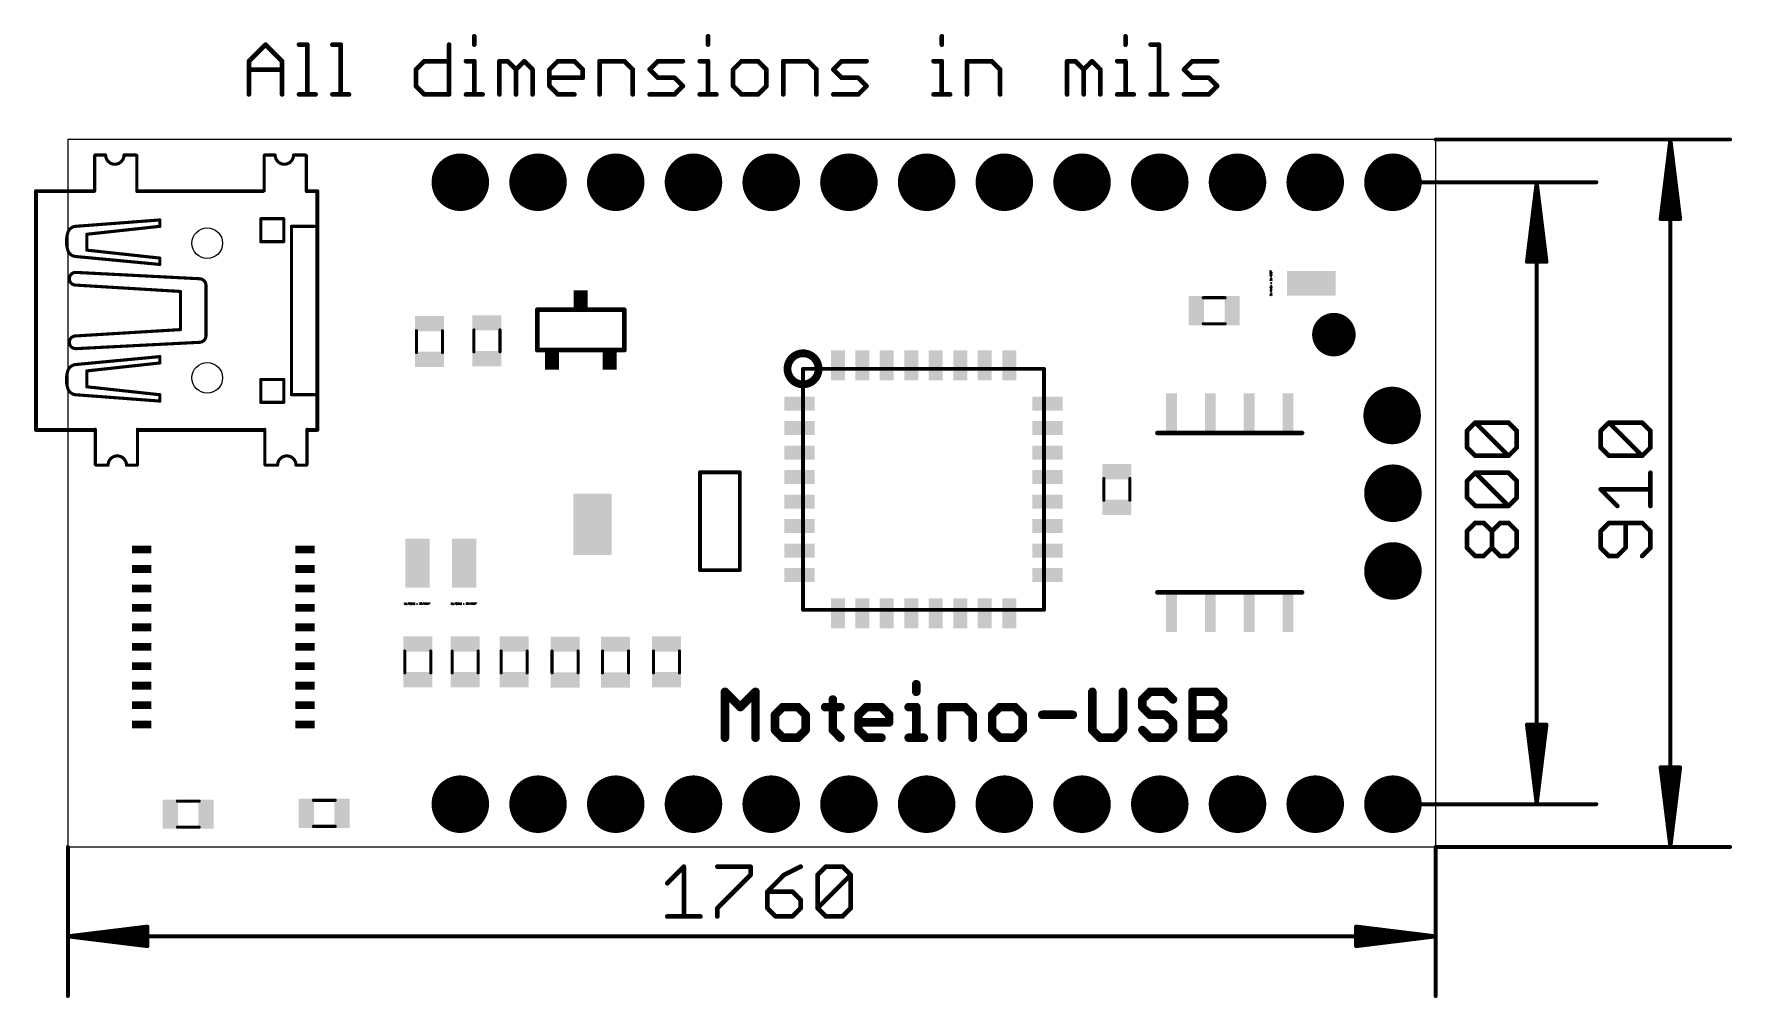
# Model space of a CAD drawing. Extents: x 0.41 to 2.6, y -0.19 to 1.05.
import ezdxf

# ---------------------------------------------------------------- set-up
doc = ezdxf.new("R2010")
doc.units = 0
for name, color, linetype in [('17', 82, 'CONTINUOUS'), ('20', 7, 'CONTINUOUS'), ('51', 53, 'CONTINUOUS')]:
    doc.layers.add(name, color=color, linetype=linetype)

# ---------------------------------------------------------------- blocks, each defined once
blk = doc.blocks.new('RECT')
blk.add_solid([(-0.5, -0.5), (0.5, -0.5), (-0.5, 0.5), (0.5, 0.5)])
blk = doc.blocks.new('ROUNDP')
at = {"const_width": 0.5}
blk.add_lwpolyline([(0, -0.25, 1), (0, 0.25, 1), (0, -0.25)], format="xyb", dxfattribs=at)

msp = doc.modelspace()

# ---------------------------------------------------------------- linework, layer by layer
at = {"layer": '20'}
for p, q in [((2.215, 0.91), (0.455, 0.91)), ((0.455, 0.91), (0.455, 0.475)), ((2.215, 0), (2.215, 0.91)), ((0.455, 0.475), (0.455, 0)), ((0.455, 0), (2.215, 0))]:
    msp.add_line(p, q, dxfattribs=at)
for centre in [(0.63437, 0.776614), (0.63437, 0.603386)]:
    msp.add_circle(centre, 0.019685, dxfattribs=at)
at = {"layer": '51'}
for p, q in [((2.001998, 0.740158), (2.001998, 0.741492)), ((2.001998, 0.741492), (2.002332, 0.741492)), ((2.001998, 0.739317), (2.002332, 0.739651)), ((2.001998, 0.73865), (2.001998, 0.739317)), ((2.002332, 0.738316), (2.001998, 0.73865)), ((2.001998, 0.737476), (2.002332, 0.737809)), ((2.001998, 0.736808), (2.001998, 0.737476)), ((2.002332, 0.736475), (2.001998, 0.736808)), ((2.001998, 0.735634), (2.002332, 0.735968)), ((2.001998, 0.734967), (2.001998, 0.735634)), ((2.002332, 0.734633), (2.001998, 0.734967)), ((2.004, 0.733792), (2.001998, 0.733792)), ((2.001998, 0.733792), (2.002999, 0.732792)), ((2.001998, 0.731364), (2.001998, 0.730029)), ((2.001998, 0.730029), (2.002999, 0.730029)), ((2.001998, 0.729189), (2.002332, 0.729522)), ((2.001998, 0.728521), (2.001998, 0.729189)), ((2.002332, 0.728188), (2.001998, 0.728521)), ((2.001998, 0.722156), (2.002332, 0.721489)), ((2.002332, 0.741492), (2.003666, 0.740158)), ((2.002332, 0.739651), (2.003666, 0.739651)), ((2.003666, 0.738316), (2.002332, 0.739651)), ((2.003666, 0.738316), (2.002332, 0.738316)), ((2.002332, 0.737809), (2.002666, 0.737809)), ((2.002332, 0.735968), (2.002666, 0.735968)), ((2.002332, 0.729522), (2.002666, 0.729522)), ((2.002332, 0.721489), (2.002999, 0.720822)), ((2.002666, 0.737809), (2.002999, 0.737476)), ((2.002666, 0.735968), (2.002999, 0.735634)), ((2.002666, 0.73103), (2.002999, 0.731364)), ((2.002666, 0.730697), (2.002666, 0.73103)), ((2.002999, 0.730029), (2.002666, 0.730697)), ((2.002666, 0.729522), (2.002999, 0.729189)), ((2.002666, 0.724505), (2.004, 0.725839)), ((2.004, 0.724505), (2.002666, 0.725839)), ((2.002999, 0.737476), (2.003333, 0.737809)), ((2.002999, 0.737476), (2.002999, 0.737142)), ((2.002999, 0.735634), (2.003333, 0.735968)), ((2.002999, 0.735634), (2.002999, 0.7353)), ((2.002999, 0.732792), (2.002999, 0.734126)), ((2.002999, 0.731364), (2.003666, 0.731364)), ((2.002999, 0.729189), (2.003333, 0.729522)), ((2.002999, 0.729189), (2.002999, 0.728855)), ((2.003333, 0.722156), (2.002999, 0.721822)), ((2.002999, 0.721822), (2.002999, 0.720822)), ((2.003333, 0.737809), (2.003666, 0.737809)), ((2.003333, 0.735968), (2.003666, 0.735968)), ((2.003333, 0.729522), (2.003666, 0.729522)), ((2.003666, 0.722156), (2.003333, 0.722156)), ((2.003666, 0.740158), (2.004, 0.740158)), ((2.003666, 0.739651), (2.004, 0.739317)), ((2.004, 0.73865), (2.003666, 0.738316)), ((2.003666, 0.737809), (2.004, 0.737476)), ((2.004, 0.736808), (2.003666, 0.736475)), ((2.003666, 0.735968), (2.004, 0.735634)), ((2.004, 0.734967), (2.003666, 0.734633)), ((2.003666, 0.731871), (2.003666, 0.732204)), ((2.003666, 0.732204), (2.004, 0.732204)), ((2.004, 0.731871), (2.003666, 0.731871)), ((2.003666, 0.731364), (2.004, 0.73103)), ((2.004, 0.730363), (2.003666, 0.730029)), ((2.003666, 0.729522), (2.004, 0.729189)), ((2.004, 0.728521), (2.003666, 0.728188)), ((2.004, 0.721822), (2.003666, 0.722156)), ((2.003666, 0.720822), (2.004, 0.721155)), ((2.004, 0.739317), (2.004, 0.73865)), ((2.004, 0.737476), (2.004, 0.736808)), ((2.004, 0.735634), (2.004, 0.734967)), ((2.004, 0.732204), (2.004, 0.731871)), ((2.004, 0.73103), (2.004, 0.730363)), ((2.004, 0.729189), (2.004, 0.728521)), ((2.004, 0.721155), (2.004, 0.721822)), ((2.001998, 0.719981), (2.002332, 0.720315)), ((2.001998, 0.719314), (2.001998, 0.719981)), ((2.002332, 0.71898), (2.001998, 0.719314)), ((2.001998, 0.718473), (2.002332, 0.717806)), ((2.002332, 0.716632), (2.001998, 0.716298)), ((2.001998, 0.716298), (2.001998, 0.715631)), ((2.001998, 0.715631), (2.002332, 0.715297)), ((2.004, 0.714456), (2.001998, 0.714456)), ((2.001998, 0.714456), (2.002999, 0.713456)), ((2.002666, 0.710693), (2.001998, 0.71136)), ((2.001998, 0.71136), (2.004, 0.71136)), ((2.001998, 0.709852), (2.002332, 0.710186)), ((2.001998, 0.709185), (2.001998, 0.709852)), ((2.002332, 0.708852), (2.001998, 0.709185)), ((2.002332, 0.720315), (2.003666, 0.720315)), ((2.003666, 0.71898), (2.002332, 0.720315)), ((2.003666, 0.71898), (2.002332, 0.71898)), ((2.002332, 0.717806), (2.002999, 0.717139)), ((2.003666, 0.716632), (2.002332, 0.716632)), ((2.002332, 0.715297), (2.002666, 0.715297)), ((2.002332, 0.710186), (2.002666, 0.710186)), ((2.002666, 0.715297), (2.002999, 0.715631)), ((2.002666, 0.710186), (2.002999, 0.709852)), ((2.002999, 0.720822), (2.003666, 0.720822)), ((2.003333, 0.718473), (2.002999, 0.718139)), ((2.002999, 0.718139), (2.002999, 0.717139)), ((2.002999, 0.717139), (2.003666, 0.717139)), ((2.002999, 0.715631), (2.002999, 0.716632)), ((2.002999, 0.713456), (2.002999, 0.71479)), ((2.002999, 0.709852), (2.003333, 0.710186)), ((2.002999, 0.709852), (2.002999, 0.709519)), ((2.003666, 0.718473), (2.003333, 0.718473)), ((2.003333, 0.710186), (2.003666, 0.710186)), ((2.003666, 0.720315), (2.004, 0.719981)), ((2.004, 0.719314), (2.003666, 0.71898)), ((2.004, 0.718139), (2.003666, 0.718473)), ((2.003666, 0.717139), (2.004, 0.717472)), ((2.004, 0.716298), (2.003666, 0.716632)), ((2.003666, 0.715297), (2.004, 0.715631)), ((2.003666, 0.712535), (2.003666, 0.712868)), ((2.003666, 0.712868), (2.004, 0.712868)), ((2.004, 0.712535), (2.003666, 0.712535)), ((2.003666, 0.710186), (2.004, 0.709852)), ((2.004, 0.709185), (2.003666, 0.708852)), ((2.004, 0.719981), (2.004, 0.719314)), ((2.004, 0.717472), (2.004, 0.718139)), ((2.004, 0.715631), (2.004, 0.716298)), ((2.004, 0.712868), (2.004, 0.712535)), ((2.004, 0.710693), (2.004, 0.712028)), ((2.004, 0.709852), (2.004, 0.709185)), ((0.888, 0.313668), (0.888334, 0.314002)), ((0.888334, 0.312), (0.888, 0.312334)), ((0.888334, 0.314002), (0.889001, 0.314002)), ((0.889001, 0.312), (0.888334, 0.312)), ((0.889001, 0.313001), (0.888667, 0.313001)), ((0.889001, 0.314002), (0.889334, 0.313668)), ((0.889334, 0.313334), (0.889001, 0.313001)), ((0.889001, 0.313001), (0.889334, 0.312667)), ((0.889334, 0.312334), (0.889001, 0.312)), ((0.889334, 0.313668), (0.889334, 0.313334)), ((0.889334, 0.312667), (0.889334, 0.312334)), ((0.889842, 0.313334), (0.890509, 0.314002)), ((0.889842, 0.312), (0.891176, 0.312)), ((0.890509, 0.314002), (0.890509, 0.312)), ((0.891683, 0.312), (0.891683, 0.312334)), ((0.891683, 0.312334), (0.892017, 0.312334)), ((0.892017, 0.312), (0.891683, 0.312)), ((0.892017, 0.312334), (0.892017, 0.312)), ((0.893605, 0.314002), (0.892604, 0.313001)), ((0.892604, 0.313001), (0.893938, 0.313001)), ((0.893605, 0.312), (0.893605, 0.314002)), ((0.894779, 0.314002), (0.894445, 0.313668)), ((0.894445, 0.313668), (0.894445, 0.313334)), ((0.894445, 0.313334), (0.894779, 0.313001)), ((0.894445, 0.312334), (0.894779, 0.312)), ((0.895446, 0.314002), (0.894779, 0.314002)), ((0.894779, 0.313001), (0.89578, 0.313001)), ((0.894779, 0.312), (0.895446, 0.312)), ((0.89578, 0.313668), (0.895446, 0.314002)), ((0.895446, 0.312), (0.89578, 0.312334)), ((0.89578, 0.312334), (0.89578, 0.313668)), ((0.896954, 0.313668), (0.896287, 0.313001)), ((0.896287, 0.313001), (0.896287, 0.312334)), ((0.897288, 0.313001), (0.896287, 0.313001)), ((0.896287, 0.312334), (0.89662, 0.312)), ((0.89662, 0.312), (0.897288, 0.312)), ((0.897621, 0.314002), (0.896954, 0.313668)), ((0.897621, 0.312667), (0.897288, 0.313001)), ((0.897288, 0.312), (0.897621, 0.312334)), ((0.897621, 0.312334), (0.897621, 0.312667)), ((0.898128, 0.313668), (0.898462, 0.314002)), ((0.898128, 0.312334), (0.898128, 0.313668)), ((0.898128, 0.312334), (0.899463, 0.313668)), ((0.898462, 0.312), (0.898128, 0.312334)), ((0.898462, 0.314002), (0.899129, 0.314002)), ((0.899129, 0.312), (0.898462, 0.312)), ((0.899129, 0.314002), (0.899463, 0.313668)), ((0.899463, 0.312334), (0.899129, 0.312)), ((0.899463, 0.313668), (0.899463, 0.312334)), ((0.900637, 0.313668), (0.89997, 0.313001)), ((0.89997, 0.313001), (0.89997, 0.312334)), ((0.900971, 0.313001), (0.89997, 0.313001)), ((0.89997, 0.312334), (0.900304, 0.312)), ((0.900304, 0.312), (0.900971, 0.312)), ((0.901304, 0.314002), (0.900637, 0.313668)), ((0.901304, 0.312667), (0.900971, 0.313001)), ((0.900971, 0.312), (0.901304, 0.312334)), ((0.901304, 0.312334), (0.901304, 0.312667)), ((0.903653, 0.313334), (0.904987, 0.312)), ((0.903653, 0.312), (0.904987, 0.313334)), ((0.907336, 0.313668), (0.90767, 0.314002)), ((0.90767, 0.312), (0.907336, 0.312334)), ((0.90767, 0.314002), (0.908337, 0.314002)), ((0.908337, 0.312), (0.90767, 0.312)), ((0.908337, 0.313001), (0.908003, 0.313001)), ((0.908337, 0.314002), (0.908671, 0.313668)), ((0.908671, 0.313334), (0.908337, 0.313001)), ((0.908337, 0.313001), (0.908671, 0.312667)), ((0.908671, 0.312334), (0.908337, 0.312)), ((0.908671, 0.313668), (0.908671, 0.313334)), ((0.908671, 0.312667), (0.908671, 0.312334)), ((0.910512, 0.314002), (0.909178, 0.314002)), ((0.909178, 0.314002), (0.909178, 0.313001)), ((0.909178, 0.313001), (0.909845, 0.313334)), ((0.909511, 0.312), (0.909178, 0.312334)), ((0.910178, 0.312), (0.909511, 0.312)), ((0.909845, 0.313334), (0.910178, 0.313334)), ((0.910178, 0.313334), (0.910512, 0.313001)), ((0.910512, 0.312334), (0.910178, 0.312)), ((0.910512, 0.313001), (0.910512, 0.312334)), ((0.911019, 0.312), (0.911019, 0.312334)), ((0.911019, 0.312334), (0.911353, 0.312334)), ((0.911353, 0.312), (0.911019, 0.312)), ((0.911353, 0.312334), (0.911353, 0.312)), ((0.912941, 0.314002), (0.91194, 0.313001)), ((0.91194, 0.313001), (0.913274, 0.313001)), ((0.912941, 0.312), (0.912941, 0.314002)), ((0.913781, 0.313668), (0.914115, 0.314002)), ((0.914115, 0.312), (0.913781, 0.312334)), ((0.914115, 0.314002), (0.914782, 0.314002)), ((0.914782, 0.312), (0.914115, 0.312)), ((0.914782, 0.313001), (0.914449, 0.313001)), ((0.914782, 0.314002), (0.915116, 0.313668)), ((0.915116, 0.313334), (0.914782, 0.313001)), ((0.914782, 0.313001), (0.915116, 0.312667)), ((0.915116, 0.312334), (0.914782, 0.312)), ((0.915116, 0.313668), (0.915116, 0.313334)), ((0.915116, 0.312667), (0.915116, 0.312334)), ((0.915623, 0.313668), (0.915957, 0.314002)), ((0.915957, 0.312), (0.915623, 0.312334)), ((0.915957, 0.314002), (0.916624, 0.314002)), ((0.916624, 0.312), (0.915957, 0.312)), ((0.916624, 0.313001), (0.91629, 0.313001)), ((0.916624, 0.314002), (0.916957, 0.313668)), ((0.916957, 0.313334), (0.916624, 0.313001)), ((0.916624, 0.313001), (0.916957, 0.312667)), ((0.916957, 0.312334), (0.916624, 0.312)), ((0.916957, 0.313668), (0.916957, 0.313334)), ((0.916957, 0.312667), (0.916957, 0.312334)), ((0.917465, 0.313668), (0.917798, 0.314002)), ((0.917465, 0.312334), (0.917465, 0.313668)), ((0.917465, 0.312334), (0.918799, 0.313668)), ((0.917798, 0.312), (0.917465, 0.312334)), ((0.917798, 0.314002), (0.918465, 0.314002)), ((0.918465, 0.312), (0.917798, 0.312)), ((0.918465, 0.314002), (0.918799, 0.313668)), ((0.918799, 0.312334), (0.918465, 0.312)), ((0.918799, 0.313668), (0.918799, 0.312334)), ((0.919306, 0.314002), (0.920641, 0.314002)), ((0.920641, 0.313668), (0.919306, 0.312334)), ((0.919306, 0.312334), (0.919306, 0.312)), ((0.920641, 0.314002), (0.920641, 0.313668)), ((0.948, 0.313668), (0.948334, 0.314002)), ((0.948334, 0.312), (0.948, 0.312334)), ((0.948334, 0.314002), (0.949001, 0.314002)), ((0.949001, 0.312), (0.948334, 0.312)), ((0.949001, 0.313001), (0.948667, 0.313001)), ((0.949001, 0.314002), (0.949334, 0.313668)), ((0.949334, 0.313334), (0.949001, 0.313001)), ((0.949001, 0.313001), (0.949334, 0.312667)), ((0.949334, 0.312334), (0.949001, 0.312)), ((0.949334, 0.313668), (0.949334, 0.313334)), ((0.949334, 0.312667), (0.949334, 0.312334)), ((0.949842, 0.313334), (0.950509, 0.314002)), ((0.949842, 0.312), (0.951176, 0.312)), ((0.950509, 0.314002), (0.950509, 0.312)), ((0.951683, 0.312), (0.951683, 0.312334)), ((0.951683, 0.312334), (0.952017, 0.312334)), ((0.952017, 0.312), (0.951683, 0.312)), ((0.952017, 0.312334), (0.952017, 0.312)), ((0.953605, 0.314002), (0.952604, 0.313001)), ((0.952604, 0.313001), (0.953938, 0.313001)), ((0.953605, 0.312), (0.953605, 0.314002)), ((0.954779, 0.314002), (0.954445, 0.313668)), ((0.954445, 0.313668), (0.954445, 0.313334)), ((0.954445, 0.313334), (0.954779, 0.313001)), ((0.954445, 0.312334), (0.954779, 0.312)), ((0.955446, 0.314002), (0.954779, 0.314002)), ((0.954779, 0.313001), (0.95578, 0.313001)), ((0.954779, 0.312), (0.955446, 0.312)), ((0.95578, 0.313668), (0.955446, 0.314002)), ((0.955446, 0.312), (0.95578, 0.312334)), ((0.95578, 0.312334), (0.95578, 0.313668)), ((0.956954, 0.313668), (0.956287, 0.313001)), ((0.956287, 0.313001), (0.956287, 0.312334)), ((0.957288, 0.313001), (0.956287, 0.313001)), ((0.956287, 0.312334), (0.95662, 0.312)), ((0.95662, 0.312), (0.957288, 0.312)), ((0.957621, 0.314002), (0.956954, 0.313668)), ((0.957621, 0.312667), (0.957288, 0.313001)), ((0.957288, 0.312), (0.957621, 0.312334)), ((0.957621, 0.312334), (0.957621, 0.312667)), ((0.958128, 0.313668), (0.958462, 0.314002)), ((0.958128, 0.312334), (0.958128, 0.313668)), ((0.958128, 0.312334), (0.959463, 0.313668)), ((0.958462, 0.312), (0.958128, 0.312334)), ((0.958462, 0.314002), (0.959129, 0.314002)), ((0.959129, 0.312), (0.958462, 0.312)), ((0.959129, 0.314002), (0.959463, 0.313668)), ((0.959463, 0.312334), (0.959129, 0.312)), ((0.959463, 0.313668), (0.959463, 0.312334)), ((0.960637, 0.313668), (0.95997, 0.313001)), ((0.95997, 0.313001), (0.95997, 0.312334)), ((0.960971, 0.313001), (0.95997, 0.313001)), ((0.95997, 0.312334), (0.960304, 0.312)), ((0.960304, 0.312), (0.960971, 0.312)), ((0.961304, 0.314002), (0.960637, 0.313668)), ((0.961304, 0.312667), (0.960971, 0.313001)), ((0.960971, 0.312), (0.961304, 0.312334)), ((0.961304, 0.312334), (0.961304, 0.312667)), ((0.963653, 0.313334), (0.964987, 0.312)), ((0.963653, 0.312), (0.964987, 0.313334)), ((0.967336, 0.313668), (0.96767, 0.314002)), ((0.96767, 0.312), (0.967336, 0.312334)), ((0.96767, 0.314002), (0.968337, 0.314002)), ((0.968337, 0.312), (0.96767, 0.312)), ((0.968337, 0.313001), (0.968003, 0.313001)), ((0.968337, 0.314002), (0.968671, 0.313668)), ((0.968671, 0.313334), (0.968337, 0.313001)), ((0.968337, 0.313001), (0.968671, 0.312667)), ((0.968671, 0.312334), (0.968337, 0.312)), ((0.968671, 0.313668), (0.968671, 0.313334)), ((0.968671, 0.312667), (0.968671, 0.312334)), ((0.970512, 0.314002), (0.969178, 0.314002)), ((0.969178, 0.314002), (0.969178, 0.313001)), ((0.969178, 0.313001), (0.969845, 0.313334)), ((0.969511, 0.312), (0.969178, 0.312334)), ((0.970178, 0.312), (0.969511, 0.312)), ((0.969845, 0.313334), (0.970178, 0.313334)), ((0.970178, 0.313334), (0.970512, 0.313001)), ((0.970512, 0.312334), (0.970178, 0.312)), ((0.970512, 0.313001), (0.970512, 0.312334)), ((0.971019, 0.312), (0.971019, 0.312334)), ((0.971019, 0.312334), (0.971353, 0.312334)), ((0.971353, 0.312), (0.971019, 0.312)), ((0.971353, 0.312334), (0.971353, 0.312)), ((0.972941, 0.314002), (0.97194, 0.313001)), ((0.97194, 0.313001), (0.973274, 0.313001)), ((0.972941, 0.312), (0.972941, 0.314002)), ((0.973781, 0.313668), (0.974115, 0.314002)), ((0.974115, 0.312), (0.973781, 0.312334)), ((0.974115, 0.314002), (0.974782, 0.314002)), ((0.974782, 0.312), (0.974115, 0.312)), ((0.974782, 0.313001), (0.974449, 0.313001)), ((0.974782, 0.314002), (0.975116, 0.313668)), ((0.975116, 0.313334), (0.974782, 0.313001)), ((0.974782, 0.313001), (0.975116, 0.312667)), ((0.975116, 0.312334), (0.974782, 0.312)), ((0.975116, 0.313668), (0.975116, 0.313334)), ((0.975116, 0.312667), (0.975116, 0.312334)), ((0.975623, 0.313668), (0.975957, 0.314002)), ((0.975957, 0.312), (0.975623, 0.312334)), ((0.975957, 0.314002), (0.976624, 0.314002)), ((0.976624, 0.312), (0.975957, 0.312)), ((0.976624, 0.313001), (0.97629, 0.313001)), ((0.976624, 0.314002), (0.976957, 0.313668)), ((0.976957, 0.313334), (0.976624, 0.313001)), ((0.976624, 0.313001), (0.976957, 0.312667)), ((0.976957, 0.312334), (0.976624, 0.312)), ((0.976957, 0.313668), (0.976957, 0.313334)), ((0.976957, 0.312667), (0.976957, 0.312334)), ((0.977465, 0.313668), (0.977798, 0.314002)), ((0.977465, 0.312334), (0.977465, 0.313668)), ((0.977465, 0.312334), (0.978799, 0.313668)), ((0.977798, 0.312), (0.977465, 0.312334)), ((0.977798, 0.314002), (0.978465, 0.314002)), ((0.978465, 0.312), (0.977798, 0.312)), ((0.978465, 0.314002), (0.978799, 0.313668)), ((0.978799, 0.312334), (0.978465, 0.312)), ((0.978799, 0.313668), (0.978799, 0.312334)), ((0.979306, 0.314002), (0.980641, 0.314002)), ((0.980641, 0.313668), (0.979306, 0.312334)), ((0.979306, 0.312334), (0.979306, 0.312)), ((0.980641, 0.314002), (0.980641, 0.313668))]:
    msp.add_line(p, q, dxfattribs=at)
for points, const_width in [([(0.688, 1.010703), (0.709352, 1.032055)], 0.006), ([(0.709352, 1.032055), (0.730703, 1.010703)], 0.006), ([(0.752455, 1.032055), (0.763131, 1.032055)], 0.006), ([(0.763131, 1.032055), (0.763131, 0.968)], 0.006), ([(0.795425, 1.032055), (0.806101, 1.032055)], 0.006), ([(0.806101, 1.032055), (0.806101, 0.968)], 0.006), ([(0.945553, 1.032055), (0.945553, 0.968)], 0.006), ([(0.977981, 1.04273), (0.977981, 1.032055)], 0.006), ([(1.27877, 1.04273), (1.27877, 1.032055)], 0.006), ([(1.57956, 1.04273), (1.57956, 1.032055)], 0.006), ([(1.815895, 1.04273), (1.815895, 1.032055)], 0.006), ([(1.848189, 1.032055), (1.858865, 1.032055)], 0.006), ([(1.858865, 1.032055), (1.858865, 0.968)], 0.006), ([(0.688, 0.968), (0.688, 1.010703)], 0.006), ([(0.730703, 1.010703), (0.730703, 0.968)], 0.006), ([(0.90285, 1.000027), (0.913526, 1.010703)], 0.006), ([(0.913526, 1.010703), (0.945553, 1.010703)], 0.006), ([(0.967305, 1.010703), (0.977981, 1.010703)], 0.006), ([(0.977981, 1.010703), (0.977981, 0.968)], 0.006), ([(1.010275, 0.968), (1.010275, 1.010703)], 0.006), ([(1.010275, 1.010703), (1.020951, 1.010703)], 0.006), ([(1.020951, 1.010703), (1.031626, 1.000027)], 0.006), ([(1.031626, 1.000027), (1.042302, 1.010703)], 0.006), ([(1.042302, 1.010703), (1.052978, 1.000027)], 0.006), ([(1.07473, 1.000027), (1.085406, 1.010703)], 0.006), ([(1.085406, 1.010703), (1.106757, 1.010703)], 0.006), ([(1.106757, 1.010703), (1.117433, 1.000027)], 0.006), ([(1.139185, 0.968), (1.139185, 1.010703)], 0.006), ([(1.139185, 1.010703), (1.171212, 1.010703)], 0.006), ([(1.171212, 1.010703), (1.181888, 1.000027)], 0.006), ([(1.20364, 1.000027), (1.214315, 1.010703)], 0.006), ([(1.214315, 1.010703), (1.246343, 1.010703)], 0.006), ([(1.268095, 1.010703), (1.27877, 1.010703)], 0.006), ([(1.27877, 1.010703), (1.27877, 0.968)], 0.006), ([(1.32174, 1.010703), (1.311065, 1.000027)], 0.006), ([(1.343092, 1.010703), (1.32174, 1.010703)], 0.006), ([(1.353768, 1.000027), (1.343092, 1.010703)], 0.006), ([(1.37552, 0.968), (1.37552, 1.010703)], 0.006), ([(1.37552, 1.010703), (1.407547, 1.010703)], 0.006), ([(1.407547, 1.010703), (1.418223, 1.000027)], 0.006), ([(1.439975, 1.000027), (1.45065, 1.010703)], 0.006), ([(1.45065, 1.010703), (1.482678, 1.010703)], 0.006), ([(1.568885, 1.010703), (1.57956, 1.010703)], 0.006), ([(1.57956, 1.010703), (1.57956, 0.968)], 0.006), ([(1.611855, 0.968), (1.611855, 1.010703)], 0.006), ([(1.611855, 1.010703), (1.643882, 1.010703)], 0.006), ([(1.643882, 1.010703), (1.654558, 1.000027)], 0.006), ([(1.740765, 0.968), (1.740765, 1.010703)], 0.006), ([(1.740765, 1.010703), (1.75144, 1.010703)], 0.006), ([(1.75144, 1.010703), (1.762116, 1.000027)], 0.006), ([(1.762116, 1.000027), (1.772792, 1.010703)], 0.006), ([(1.772792, 1.010703), (1.783468, 1.000027)], 0.006), ([(1.805219, 1.010703), (1.815895, 1.010703)], 0.006), ([(1.815895, 1.010703), (1.815895, 0.968)], 0.006), ([(1.891159, 1.000027), (1.901835, 1.010703)], 0.006), ([(1.901835, 1.010703), (1.933863, 1.010703)], 0.006), ([(0.688, 1.000027), (0.730703, 1.000027)], 0.006), ([(0.90285, 0.978676), (0.90285, 1.000027)], 0.006), ([(1.031626, 1.000027), (1.031626, 0.968)], 0.006), ([(1.052978, 1.000027), (1.052978, 0.968)], 0.006), ([(1.07473, 0.978676), (1.07473, 1.000027)], 0.006), ([(1.117433, 0.989352), (1.07473, 0.989352)], 0.006), ([(1.117433, 1.000027), (1.117433, 0.989352)], 0.006), ([(1.181888, 1.000027), (1.181888, 0.968)], 0.006), ([(1.214315, 0.989352), (1.20364, 1.000027)], 0.006), ([(1.235667, 0.989352), (1.214315, 0.989352)], 0.006), ([(1.246343, 0.978676), (1.235667, 0.989352)], 0.006), ([(1.311065, 1.000027), (1.311065, 0.978676)], 0.006), ([(1.353768, 0.978676), (1.353768, 1.000027)], 0.006), ([(1.418223, 1.000027), (1.418223, 0.968)], 0.006), ([(1.45065, 0.989352), (1.439975, 1.000027)], 0.006), ([(1.472002, 0.989352), (1.45065, 0.989352)], 0.006), ([(1.482678, 0.978676), (1.472002, 0.989352)], 0.006), ([(1.654558, 1.000027), (1.654558, 0.968)], 0.006), ([(1.762116, 1.000027), (1.762116, 0.968)], 0.006), ([(1.783468, 1.000027), (1.783468, 0.968)], 0.006), ([(1.901835, 0.989352), (1.891159, 1.000027)], 0.006), ([(1.923187, 0.989352), (1.901835, 0.989352)], 0.006), ([(1.933863, 0.978676), (1.923187, 0.989352)], 0.006), ([(0.752455, 0.968), (0.773806, 0.968)], 0.006), ([(0.795425, 0.968), (0.816776, 0.968)], 0.006), ([(0.913526, 0.968), (0.90285, 0.978676)], 0.006), ([(0.945553, 0.968), (0.913526, 0.968)], 0.006), ([(0.967305, 0.968), (0.988656, 0.968)], 0.006), ([(1.085406, 0.968), (1.07473, 0.978676)], 0.006), ([(1.106757, 0.968), (1.085406, 0.968)], 0.006), ([(1.20364, 0.968), (1.235667, 0.968)], 0.006), ([(1.235667, 0.968), (1.246343, 0.978676)], 0.006), ([(1.268095, 0.968), (1.289446, 0.968)], 0.006), ([(1.311065, 0.978676), (1.32174, 0.968)], 0.006), ([(1.32174, 0.968), (1.343092, 0.968)], 0.006), ([(1.343092, 0.968), (1.353768, 0.978676)], 0.006), ([(1.439975, 0.968), (1.472002, 0.968)], 0.006), ([(1.472002, 0.968), (1.482678, 0.978676)], 0.006), ([(1.568885, 0.968), (1.590236, 0.968)], 0.006), ([(1.805219, 0.968), (1.826571, 0.968)], 0.006), ([(1.848189, 0.968), (1.869541, 0.968)], 0.006), ([(1.891159, 0.968), (1.923187, 0.968)], 0.006), ([(1.923187, 0.968), (1.933863, 0.978676)], 0.006), ([(2.215, 0.91), (2.593772, 0.91)], 0.005118), ([(2.517, 0.91), (2.504431, 0.807638)], 0.005118), ([(2.517, 0.91), (2.506764, 0.807638)], 0.005118), ([(2.517, 0.91), (2.511882, 0.807638)], 0.005118), ([(2.517, 0.91), (2.517, 0)], 0.005118), ([(2.529569, 0.807638), (2.517, 0.91)], 0.005118), ([(2.522118, 0.807638), (2.517, 0.91)], 0.005118), ([(2.527236, 0.807638), (2.517, 0.91)], 0.005118), ([(0.489512, 0.843937), (0.489512, 0.889213)], 0.004), ([(0.489882, 0.89), (0.503661, 0.89)], 0.004), ([(0.543031, 0.89), (0.527283, 0.89)], 0.004), ([(0.543787, 0.889213), (0.543787, 0.843937)], 0.004), ([(0.707622, 0.843937), (0.707622, 0.889213)], 0.004), ([(0.707992, 0.89), (0.721772, 0.89)], 0.004), ([(0.761142, 0.89), (0.745394, 0.89)], 0.004), ([(0.761898, 0.889213), (0.761898, 0.843937)], 0.004), ([(2.16, 0.855), (2.421772, 0.855)], 0.005118), ([(2.345, 0.855), (2.332431, 0.752638)], 0.005118), ([(2.345, 0.855), (2.334764, 0.752638)], 0.005118), ([(2.345, 0.855), (2.339882, 0.752638)], 0.005118), ([(2.345, 0.855), (2.345, 0.055)], 0.005118), ([(2.357569, 0.752638), (2.345, 0.855)], 0.005118), ([(2.350118, 0.752638), (2.345, 0.855)], 0.005118), ([(2.355236, 0.752638), (2.345, 0.855)], 0.005118), ([(0.413898, 0.843543), (0.413898, 0.536457)], 0.005), ([(0.413898, 0.843543), (0.488701, 0.843543)], 0.005), ([(0.544213, 0.843543), (0.70563, 0.843543)], 0.005), ([(0.776102, 0.843543), (0.762323, 0.843543)], 0.005), ([(0.776102, 0.843543), (0.776102, 0.536457)], 0.005), ([(0.573461, 0.8065), (0.465138, 0.798323)], 0.004), ([(0.573461, 0.798323), (0.573461, 0.8065)], 0.004), ([(0.703268, 0.778583), (0.703268, 0.80811)], 0.004), ([(0.703268, 0.80811), (0.732795, 0.80811)], 0.004), ([(0.732795, 0.80811), (0.732795, 0.778583)], 0.004), ([(2.504431, 0.807638), (2.529569, 0.807638)], 0.005118), ([(0.479445, 0.788106), (0.573461, 0.798323)], 0.004), ([(0.479445, 0.767665), (0.479445, 0.788106)], 0.004), ([(0.772165, 0.798268), (0.742638, 0.798268)], 0.004), ([(0.742638, 0.798268), (0.742638, 0.581732)], 0.004), ([(0.573461, 0.757449), (0.479445, 0.767665)], 0.004), ([(0.732795, 0.778583), (0.703268, 0.778583)], 0.004), ([(0.465138, 0.759492), (0.573461, 0.749272)], 0.004), ([(0.573461, 0.749272), (0.573461, 0.757449)], 0.004), ([(2.332431, 0.752638), (2.357569, 0.752638)], 0.005118), ([(0.465138, 0.722701), (0.600031, 0.714528)], 0.004), ([(0.465142, 0.739051), (0.624559, 0.730878)], 0.004), ([(0.632732, 0.657307), (0.632732, 0.722705)], 0.004), ([(0.600031, 0.66548), (0.600031, 0.714535)], 0.004), ([(1.944016, 0.706496), (1.915984, 0.706496)], 0.004), ([(1.059016, 0.639016), (1.059016, 0.690984)], 0.006), ([(1.059016, 0.690984), (1.170984, 0.690984)], 0.006), ([(1.170984, 0.690984), (1.170984, 0.639016)], 0.006), ([(0.465138, 0.657307), (0.600031, 0.66548)], 0.004), ([(0.903504, 0.664016), (0.903504, 0.635984)], 0.004), ([(0.937008, 0.664016), (0.937008, 0.635984)], 0.004), ([(0.977504, 0.665016), (0.977504, 0.636984)], 0.004), ([(1.011008, 0.665016), (1.011008, 0.636984)], 0.004), ([(1.944016, 0.672992), (1.915984, 0.672992)], 0.004), ([(0.465142, 0.640957), (0.624559, 0.64913)], 0.004), ([(1.170984, 0.639016), (1.059016, 0.639016)], 0.006), ([(0.465138, 0.620516), (0.573461, 0.630736)], 0.004), ([(0.573461, 0.622559), (0.479445, 0.612343)], 0.004), ([(0.479445, 0.612343), (0.479445, 0.591902)], 0.004), ([(0.573461, 0.630736), (0.573461, 0.622559)], 0.004), ([(1.401, 0.615), (1.711, 0.615)], 0.005), ([(1.401, 0.305), (1.401, 0.615)], 0.005), ([(1.711, 0.615), (1.711, 0.305)], 0.005), ([(0.479445, 0.591902), (0.573461, 0.581685)], 0.004), ([(0.732795, 0.601417), (0.703268, 0.601417)], 0.004), ([(0.703268, 0.601417), (0.703268, 0.57189)], 0.004), ([(0.732795, 0.57189), (0.732795, 0.601417)], 0.004), ([(0.573461, 0.573508), (0.465138, 0.581685)], 0.004), ([(0.573461, 0.581685), (0.573461, 0.573508)], 0.004), ([(0.703268, 0.57189), (0.732795, 0.57189)], 0.004), ([(0.742638, 0.581732), (0.772165, 0.581732)], 0.004), ([(2.255327, 0.535125), (2.266003, 0.545801)], 0.006), ([(2.266003, 0.545801), (2.308706, 0.545801)], 0.006), ([(2.308706, 0.503098), (2.266003, 0.545801)], 0.006), ([(2.308706, 0.545801), (2.319382, 0.535125)], 0.006), ([(2.427327, 0.535125), (2.438003, 0.545801)], 0.006), ([(2.438003, 0.545801), (2.480706, 0.545801)], 0.006), ([(2.480706, 0.503098), (2.438003, 0.545801)], 0.006), ([(2.480706, 0.545801), (2.491382, 0.535125)], 0.006), ([(0.413898, 0.536457), (0.488701, 0.536457)], 0.005), ([(0.490307, 0.491969), (0.490307, 0.537244)], 0.004), ([(0.544583, 0.537244), (0.544583, 0.491969)], 0.004), ([(0.546181, 0.536457), (0.707598, 0.536457)], 0.005), ([(0.708417, 0.491969), (0.708417, 0.537244)], 0.004), ([(0.762693, 0.537244), (0.762693, 0.491969)], 0.004), ([(0.776102, 0.536457), (0.764291, 0.536457)], 0.005), ([(2.042992, 0.53248), (1.857008, 0.53248)], 0.006), ([(2.255327, 0.513774), (2.255327, 0.535125)], 0.006), ([(2.319382, 0.535125), (2.319382, 0.513774)], 0.006), ([(2.427327, 0.513774), (2.427327, 0.535125)], 0.006), ([(2.491382, 0.535125), (2.491382, 0.513774)], 0.006), ([(2.266003, 0.503098), (2.255327, 0.513774)], 0.006), ([(2.308706, 0.503098), (2.266003, 0.503098)], 0.006), ([(2.319382, 0.513774), (2.308706, 0.503098)], 0.006), ([(2.438003, 0.503098), (2.427327, 0.513774)], 0.006), ([(2.480706, 0.503098), (2.438003, 0.503098)], 0.006), ([(2.491382, 0.513774), (2.480706, 0.503098)], 0.006), ([(0.491063, 0.491181), (0.506811, 0.491181)], 0.004), ([(0.544213, 0.491181), (0.530433, 0.491181)], 0.004), ([(0.709173, 0.491181), (0.724921, 0.491181)], 0.004), ([(0.762323, 0.491181), (0.748543, 0.491181)], 0.004), ([(1.268409, 0.356008), (1.268409, 0.481992)], 0.005), ([(1.268409, 0.481992), (1.319591, 0.481992)], 0.005), ([(1.319591, 0.481992), (1.319591, 0.356008)], 0.005), ([(2.255327, 0.470671), (2.266003, 0.481346)], 0.006), ([(2.266003, 0.481346), (2.308706, 0.481346)], 0.006), ([(2.308706, 0.438643), (2.266003, 0.481346)], 0.006), ([(2.308706, 0.481346), (2.319382, 0.470671)], 0.006), ([(2.491382, 0.438643), (2.491382, 0.481346)], 0.006), ([(1.787992, 0.445984), (1.787992, 0.474016)], 0.004), ([(1.821496, 0.445984), (1.821496, 0.474016)], 0.004), ([(2.255327, 0.449319), (2.255327, 0.470671)], 0.006), ([(2.319382, 0.470671), (2.319382, 0.449319)], 0.006), ([(2.448679, 0.438643), (2.427327, 0.459995)], 0.006), ([(2.427327, 0.459995), (2.491382, 0.459995)], 0.006), ([(2.266003, 0.438643), (2.255327, 0.449319)], 0.006), ([(2.308706, 0.438643), (2.266003, 0.438643)], 0.006), ([(2.319382, 0.449319), (2.308706, 0.438643)], 0.006), ([(2.255327, 0.406216), (2.266003, 0.416891)], 0.006), ([(2.266003, 0.416891), (2.276679, 0.416891)], 0.006), ([(2.276679, 0.416891), (2.287355, 0.406216)], 0.006), ([(2.287355, 0.406216), (2.29803, 0.416891)], 0.006), ([(2.29803, 0.416891), (2.308706, 0.416891)], 0.006), ([(2.308706, 0.416891), (2.319382, 0.406216)], 0.006), ([(2.438003, 0.416891), (2.427327, 0.406216)], 0.006), ([(2.480706, 0.416891), (2.438003, 0.416891)], 0.006), ([(2.459355, 0.384864), (2.459355, 0.416891)], 0.006), ([(2.491382, 0.406216), (2.480706, 0.416891)], 0.006), ([(2.255327, 0.384864), (2.255327, 0.406216)], 0.006), ([(2.287355, 0.384864), (2.287355, 0.406216)], 0.006), ([(2.319382, 0.406216), (2.319382, 0.384864)], 0.006), ([(2.427327, 0.406216), (2.427327, 0.384864)], 0.006), ([(2.491382, 0.384864), (2.491382, 0.406216)], 0.006), ([(2.266003, 0.374188), (2.255327, 0.384864)], 0.006), ([(2.276679, 0.374188), (2.266003, 0.374188)], 0.006), ([(2.287355, 0.384864), (2.276679, 0.374188)], 0.006), ([(2.29803, 0.374188), (2.287355, 0.384864)], 0.006), ([(2.308706, 0.374188), (2.29803, 0.374188)], 0.006), ([(2.319382, 0.384864), (2.308706, 0.374188)], 0.006), ([(2.427327, 0.384864), (2.438003, 0.374188)], 0.006), ([(2.438003, 0.374188), (2.448679, 0.374188)], 0.006), ([(2.448679, 0.374188), (2.459355, 0.384864)], 0.006), ([(2.480706, 0.374188), (2.491382, 0.384864)], 0.006), ([(1.319591, 0.356008), (1.268409, 0.356008)], 0.005), ([(1.857008, 0.32752), (2.042992, 0.32752)], 0.006), ([(1.711, 0.305), (1.401, 0.305)], 0.005), ([(0.888504, 0.252016), (0.888504, 0.223984)], 0.004), ([(0.922008, 0.252016), (0.922008, 0.223984)], 0.004), ([(0.949504, 0.252016), (0.949504, 0.223984)], 0.004), ([(0.983008, 0.252016), (0.983008, 0.223984)], 0.004), ([(1.012504, 0.252016), (1.012504, 0.223984)], 0.004), ([(1.046008, 0.252016), (1.046008, 0.223984)], 0.004), ([(1.077992, 0.223984), (1.077992, 0.252016)], 0.004), ([(1.111496, 0.223984), (1.111496, 0.252016)], 0.004), ([(1.142992, 0.223984), (1.142992, 0.252016)], 0.004), ([(1.176496, 0.223984), (1.176496, 0.252016)], 0.004), ([(1.208504, 0.252016), (1.208504, 0.223984)], 0.004), ([(1.242008, 0.252016), (1.242008, 0.223984)], 0.004), ([(1.3005, 0.1405), (1.3005, 0.19955)], 0.011), ([(1.3005, 0.19955), (1.320183, 0.179867)], 0.011), ([(1.320183, 0.179867), (1.339867, 0.19955)], 0.011), ([(1.339867, 0.19955), (1.339867, 0.1405)], 0.011), ([(1.546677, 0.209392), (1.546677, 0.19955)], 0.011), ([(1.77317, 0.19955), (1.77317, 0.150342)], 0.011), ([(1.812537, 0.150342), (1.812537, 0.19955)], 0.011), ([(1.847466, 0.19955), (1.837625, 0.189709)], 0.011), ([(1.86715, 0.19955), (1.847466, 0.19955)], 0.011), ([(1.876992, 0.189709), (1.86715, 0.19955)], 0.011), ([(1.90208, 0.1405), (1.90208, 0.19955)], 0.011), ([(1.90208, 0.19955), (1.931605, 0.19955)], 0.011), ([(1.931605, 0.19955), (1.941447, 0.189709)], 0.011), ([(1.374797, 0.179867), (1.364955, 0.170025)], 0.011), ([(1.364955, 0.170025), (1.364955, 0.150342)], 0.011), ([(1.39448, 0.179867), (1.374797, 0.179867)], 0.011), ([(1.404322, 0.170025), (1.39448, 0.179867)], 0.011), ([(1.404322, 0.150342), (1.404322, 0.170025)], 0.011), ([(1.42941, 0.179867), (1.449093, 0.179867)], 0.011), ([(1.439252, 0.189709), (1.439252, 0.150342)], 0.011), ([(1.47238, 0.170025), (1.482222, 0.179867)], 0.011), ([(1.47238, 0.150342), (1.47238, 0.170025)], 0.011), ([(1.482222, 0.179867), (1.501905, 0.179867)], 0.011), ([(1.501905, 0.179867), (1.511747, 0.170025)], 0.011), ([(1.511747, 0.170025), (1.511747, 0.160183)], 0.011), ([(1.536835, 0.179867), (1.546677, 0.179867)], 0.011), ([(1.546677, 0.179867), (1.546677, 0.1405)], 0.011), ([(1.579805, 0.1405), (1.579805, 0.179867)], 0.011), ([(1.579805, 0.179867), (1.60933, 0.179867)], 0.011), ([(1.60933, 0.179867), (1.619172, 0.170025)], 0.011), ([(1.619172, 0.170025), (1.619172, 0.1405)], 0.011), ([(1.654102, 0.179867), (1.64426, 0.170025)], 0.011), ([(1.64426, 0.170025), (1.64426, 0.150342)], 0.011), ([(1.673785, 0.179867), (1.654102, 0.179867)], 0.011), ([(1.683627, 0.170025), (1.673785, 0.179867)], 0.011), ([(1.683627, 0.150342), (1.683627, 0.170025)], 0.011), ([(1.708715, 0.170025), (1.748082, 0.170025)], 0.011), ([(1.837625, 0.189709), (1.837625, 0.179867)], 0.011), ([(1.837625, 0.179867), (1.847466, 0.170025)], 0.011), ([(1.847466, 0.170025), (1.86715, 0.170025)], 0.011), ([(1.86715, 0.170025), (1.876992, 0.160183)], 0.011), ([(1.90208, 0.170025), (1.931605, 0.170025)], 0.011), ([(1.941447, 0.179867), (1.931605, 0.170025)], 0.011), ([(1.931605, 0.170025), (1.941447, 0.160183)], 0.011), ([(1.941447, 0.189709), (1.941447, 0.179867)], 0.011), ([(1.364955, 0.150342), (1.374797, 0.1405)], 0.011), ([(1.39448, 0.1405), (1.404322, 0.150342)], 0.011), ([(1.439252, 0.150342), (1.449093, 0.1405)], 0.011), ([(1.511747, 0.160183), (1.47238, 0.160183)], 0.011), ([(1.482222, 0.1405), (1.47238, 0.150342)], 0.011), ([(1.64426, 0.150342), (1.654102, 0.1405)], 0.011), ([(1.673785, 0.1405), (1.683627, 0.150342)], 0.011), ([(1.77317, 0.150342), (1.783011, 0.1405)], 0.011), ([(1.802695, 0.1405), (1.812537, 0.150342)], 0.011), ([(1.847466, 0.1405), (1.837625, 0.150342)], 0.011), ([(1.876992, 0.150342), (1.86715, 0.1405)], 0.011), ([(1.876992, 0.160183), (1.876992, 0.150342)], 0.011), ([(1.941447, 0.150342), (1.931605, 0.1405)], 0.011), ([(1.941447, 0.160183), (1.941447, 0.150342)], 0.011), ([(2.345, 0.055), (2.332431, 0.157362)], 0.005118), ([(2.332431, 0.157362), (2.357569, 0.157362)], 0.005118), ([(2.345, 0.055), (2.334764, 0.157362)], 0.005118), ([(2.345, 0.055), (2.339882, 0.157362)], 0.005118), ([(2.357569, 0.157362), (2.345, 0.055)], 0.005118), ([(2.350118, 0.157362), (2.345, 0.055)], 0.005118), ([(2.355236, 0.157362), (2.345, 0.055)], 0.005118), ([(1.374797, 0.1405), (1.39448, 0.1405)], 0.011), ([(1.501905, 0.1405), (1.482222, 0.1405)], 0.011), ([(1.536835, 0.1405), (1.556518, 0.1405)], 0.011), ([(1.654102, 0.1405), (1.673785, 0.1405)], 0.011), ([(1.783011, 0.1405), (1.802695, 0.1405)], 0.011), ([(1.86715, 0.1405), (1.847466, 0.1405)], 0.011), ([(1.931605, 0.1405), (1.90208, 0.1405)], 0.011), ([(2.517, 0), (2.504431, 0.102362)], 0.005118), ([(2.504431, 0.102362), (2.529569, 0.102362)], 0.005118), ([(2.517, 0), (2.506764, 0.102362)], 0.005118), ([(2.517, 0), (2.511882, 0.102362)], 0.005118), ([(2.529569, 0.102362), (2.517, 0)], 0.005118), ([(2.522118, 0.102362), (2.517, 0)], 0.005118), ([(2.527236, 0.102362), (2.517, 0)], 0.005118), ([(0.595984, 0.059008), (0.624016, 0.059008)], 0.004), ([(0.770984, 0.060008), (0.799016, 0.060008)], 0.004), ([(2.16, 0.055), (2.421772, 0.055)], 0.005118), ([(0.595984, 0.025504), (0.624016, 0.025504)], 0.004), ([(0.770984, 0.026504), (0.799016, 0.026504)], 0.004), ([(0.455, 0), (0.455, -0.191772)], 0.005118), ([(2.215, 0), (2.593772, 0)], 0.005118), ([(2.215, 0), (2.215, -0.191772)], 0.005118), ([(1.226251, -0.046679), (1.247602, -0.025327)], 0.006), ([(1.247602, -0.025327), (1.247602, -0.089382)], 0.006), ([(1.290706, -0.025327), (1.333409, -0.025327)], 0.006), ([(1.333409, -0.036003), (1.290706, -0.078706)], 0.006), ([(1.333409, -0.025327), (1.333409, -0.036003)], 0.006), ([(1.376512, -0.036003), (1.355161, -0.057355)], 0.006), ([(1.397864, -0.025327), (1.376512, -0.036003)], 0.006), ([(1.419616, -0.036003), (1.430291, -0.025327)], 0.006), ([(1.419616, -0.078706), (1.419616, -0.036003)], 0.006), ([(1.419616, -0.078706), (1.462319, -0.036003)], 0.006), ([(1.430291, -0.025327), (1.451643, -0.025327)], 0.006), ([(1.451643, -0.025327), (1.462319, -0.036003)], 0.006), ([(1.462319, -0.036003), (1.462319, -0.078706)], 0.006), ([(1.355161, -0.057355), (1.355161, -0.078706)], 0.006), ([(1.387188, -0.057355), (1.355161, -0.057355)], 0.006), ([(1.397864, -0.06803), (1.387188, -0.057355)], 0.006), ([(1.397864, -0.078706), (1.397864, -0.06803)], 0.006), ([(1.226251, -0.089382), (1.268954, -0.089382)], 0.006), ([(1.290706, -0.078706), (1.290706, -0.089382)], 0.006), ([(1.355161, -0.078706), (1.365836, -0.089382)], 0.006), ([(1.365836, -0.089382), (1.387188, -0.089382)], 0.006), ([(1.387188, -0.089382), (1.397864, -0.078706)], 0.006), ([(1.430291, -0.089382), (1.419616, -0.078706)], 0.006), ([(1.451643, -0.089382), (1.430291, -0.089382)], 0.006), ([(1.462319, -0.078706), (1.451643, -0.089382)], 0.006), ([(0.455, -0.115), (0.557362, -0.102431)], 0.005118), ([(0.455, -0.115), (0.557362, -0.104764)], 0.005118), ([(0.455, -0.115), (0.557362, -0.109882)], 0.005118), ([(0.557362, -0.102431), (0.557362, -0.127569)], 0.005118), ([(2.215, -0.115), (2.112638, -0.102431)], 0.005118), ([(2.112638, -0.102431), (2.112638, -0.127569)], 0.005118), ([(2.215, -0.115), (2.112638, -0.104764)], 0.005118), ([(2.215, -0.115), (2.112638, -0.109882)], 0.005118), ([(0.455, -0.115), (2.215, -0.115)], 0.005118), ([(0.557362, -0.127569), (0.455, -0.115)], 0.005118), ([(0.557362, -0.120118), (0.455, -0.115)], 0.005118), ([(0.557362, -0.125236), (0.455, -0.115)], 0.005118), ([(2.112638, -0.127569), (2.215, -0.115)], 0.005118), ([(2.112638, -0.120118), (2.215, -0.115)], 0.005118), ([(2.112638, -0.125236), (2.215, -0.115)], 0.005118)]:
    msp.add_lwpolyline(points, dxfattribs=dict(at, const_width=const_width))
for points, const_width in [([(0.710412, 1.033115, 1), (0.708291, 1.030994)], 0.003), ([(0.710412, 1.030994, 1), (0.708291, 1.033115)], 0.003), ([(0.752455, 1.033555, 1), (0.752455, 1.030555)], 0.003), ([(0.764631, 1.032055, 1), (0.761631, 1.032055)], 0.003), ([(0.763131, 1.030555, 1), (0.763131, 1.033555)], 0.003), ([(0.795425, 1.033555, 1), (0.795425, 1.030555)], 0.003), ([(0.807601, 1.032055, 1), (0.804601, 1.032055)], 0.003), ([(0.806101, 1.030555, 1), (0.806101, 1.033555)], 0.003), ([(0.947053, 1.032055, 1), (0.944053, 1.032055)], 0.003), ([(0.979481, 1.04273, 1), (0.976481, 1.04273)], 0.003), ([(0.976481, 1.032055, 1), (0.979481, 1.032055)], 0.003), ([(1.28027, 1.04273, 1), (1.27727, 1.04273)], 0.003), ([(1.27727, 1.032055, 1), (1.28027, 1.032055)], 0.003), ([(1.58106, 1.04273, 1), (1.57806, 1.04273)], 0.003), ([(1.57806, 1.032055, 1), (1.58106, 1.032055)], 0.003), ([(1.817395, 1.04273, 1), (1.814395, 1.04273)], 0.003), ([(1.814395, 1.032055, 1), (1.817395, 1.032055)], 0.003), ([(1.848189, 1.033555, 1), (1.848189, 1.030555)], 0.003), ([(1.860365, 1.032055, 1), (1.857365, 1.032055)], 0.003), ([(1.858865, 1.030555, 1), (1.858865, 1.033555)], 0.003), ([(0.6895, 1.010703, 1), (0.6865, 1.010703)], 0.003), ([(0.686939, 1.011764, 1), (0.689061, 1.009642)], 0.003), ([(0.732203, 1.010703, 1), (0.729203, 1.010703)], 0.003), ([(0.729642, 1.009642, 1), (0.731764, 1.011764)], 0.003), ([(0.913526, 1.012203, 1), (0.913526, 1.009203)], 0.003), ([(0.914586, 1.009642, 1), (0.912465, 1.011764)], 0.003), ([(0.945553, 1.009203, 1), (0.945553, 1.012203)], 0.003), ([(0.967305, 1.012203, 1), (0.967305, 1.009203)], 0.003), ([(0.979481, 1.010703, 1), (0.976481, 1.010703)], 0.003), ([(0.977981, 1.009203, 1), (0.977981, 1.012203)], 0.003), ([(1.011775, 1.010703, 1), (1.008775, 1.010703)], 0.003), ([(1.010275, 1.012203, 1), (1.010275, 1.009203)], 0.003), ([(1.022011, 1.011764, 1), (1.01989, 1.009642)], 0.003), ([(1.020951, 1.009203, 1), (1.020951, 1.012203)], 0.003), ([(1.043363, 1.011764, 1), (1.041242, 1.009642)], 0.003), ([(1.043363, 1.009642, 1), (1.041242, 1.011764)], 0.003), ([(1.085406, 1.012203, 1), (1.085406, 1.009203)], 0.003), ([(1.086466, 1.009642, 1), (1.084345, 1.011764)], 0.003), ([(1.107818, 1.011764, 1), (1.105696, 1.009642)], 0.003), ([(1.106757, 1.009203, 1), (1.106757, 1.012203)], 0.003), ([(1.140685, 1.010703, 1), (1.137685, 1.010703)], 0.003), ([(1.139185, 1.012203, 1), (1.139185, 1.009203)], 0.003), ([(1.172273, 1.011764, 1), (1.170151, 1.009642)], 0.003), ([(1.171212, 1.009203, 1), (1.171212, 1.012203)], 0.003), ([(1.214315, 1.012203, 1), (1.214315, 1.009203)], 0.003), ([(1.215376, 1.009642, 1), (1.213255, 1.011764)], 0.003), ([(1.246343, 1.009203, 1), (1.246343, 1.012203)], 0.003), ([(1.268095, 1.012203, 1), (1.268095, 1.009203)], 0.003), ([(1.28027, 1.010703, 1), (1.27727, 1.010703)], 0.003), ([(1.27877, 1.009203, 1), (1.27877, 1.012203)], 0.003), ([(1.32174, 1.012203, 1), (1.32174, 1.009203)], 0.003), ([(1.322801, 1.009642, 1), (1.32068, 1.011764)], 0.003), ([(1.344153, 1.011764, 1), (1.342031, 1.009642)], 0.003), ([(1.343092, 1.009203, 1), (1.343092, 1.012203)], 0.003), ([(1.37702, 1.010703, 1), (1.37402, 1.010703)], 0.003), ([(1.37552, 1.012203, 1), (1.37552, 1.009203)], 0.003), ([(1.408608, 1.011764, 1), (1.406486, 1.009642)], 0.003), ([(1.407547, 1.009203, 1), (1.407547, 1.012203)], 0.003), ([(1.45065, 1.012203, 1), (1.45065, 1.009203)], 0.003), ([(1.451711, 1.009642, 1), (1.44959, 1.011764)], 0.003), ([(1.482678, 1.009203, 1), (1.482678, 1.012203)], 0.003), ([(1.568885, 1.012203, 1), (1.568885, 1.009203)], 0.003), ([(1.58106, 1.010703, 1), (1.57806, 1.010703)], 0.003), ([(1.57956, 1.009203, 1), (1.57956, 1.012203)], 0.003), ([(1.613355, 1.010703, 1), (1.610355, 1.010703)], 0.003), ([(1.611855, 1.012203, 1), (1.611855, 1.009203)], 0.003), ([(1.644943, 1.011764, 1), (1.642821, 1.009642)], 0.003), ([(1.643882, 1.009203, 1), (1.643882, 1.012203)], 0.003), ([(1.742265, 1.010703, 1), (1.739265, 1.010703)], 0.003), ([(1.740765, 1.012203, 1), (1.740765, 1.009203)], 0.003), ([(1.752501, 1.011764, 1), (1.75038, 1.009642)], 0.003), ([(1.75144, 1.009203, 1), (1.75144, 1.012203)], 0.003), ([(1.773852, 1.011764, 1), (1.771731, 1.009642)], 0.003), ([(1.773852, 1.009642, 1), (1.771731, 1.011764)], 0.003), ([(1.805219, 1.012203, 1), (1.805219, 1.009203)], 0.003), ([(1.817395, 1.010703, 1), (1.814395, 1.010703)], 0.003), ([(1.815895, 1.009203, 1), (1.815895, 1.012203)], 0.003), ([(1.901835, 1.012203, 1), (1.901835, 1.009203)], 0.003), ([(1.902896, 1.009642, 1), (1.900774, 1.011764)], 0.003), ([(1.933863, 1.009203, 1), (1.933863, 1.012203)], 0.003), ([(0.688, 1.001527, 1), (0.688, 0.998527)], 0.003), ([(0.730703, 0.998527, 1), (0.730703, 1.001527)], 0.003), ([(0.90435, 1.000027, 1), (0.90135, 1.000027)], 0.003), ([(0.901789, 1.001088, 1), (0.903911, 0.998967)], 0.003), ([(1.033126, 1.000027, 1), (1.030126, 1.000027)], 0.003), ([(1.030566, 1.001088, 1), (1.032687, 0.998967)], 0.003), ([(1.030566, 0.998967, 1), (1.032687, 1.001088)], 0.003), ([(1.054478, 1.000027, 1), (1.051478, 1.000027)], 0.003), ([(1.051917, 0.998967, 1), (1.054039, 1.001088)], 0.003), ([(1.07623, 1.000027, 1), (1.07323, 1.000027)], 0.003), ([(1.073669, 1.001088, 1), (1.07579, 0.998967)], 0.003), ([(1.07473, 0.990852, 1), (1.07473, 0.987852)], 0.003), ([(1.118933, 1.000027, 1), (1.115933, 1.000027)], 0.003), ([(1.115933, 0.989352, 1), (1.118933, 0.989352)], 0.003), ([(1.116372, 0.998967, 1), (1.118494, 1.001088)], 0.003), ([(1.117433, 0.987852, 1), (1.117433, 0.990852)], 0.003), ([(1.183388, 1.000027, 1), (1.180388, 1.000027)], 0.003), ([(1.180827, 0.998967, 1), (1.182949, 1.001088)], 0.003), ([(1.2047, 1.001088, 1), (1.202579, 0.998967)], 0.003), ([(1.202579, 1.001088, 1), (1.2047, 0.998967)], 0.003), ([(1.214315, 0.990852, 1), (1.214315, 0.987852)], 0.003), ([(1.213255, 0.988291, 1), (1.215376, 0.990412)], 0.003), ([(1.236728, 0.990412, 1), (1.234606, 0.988291)], 0.003), ([(1.235667, 0.987852, 1), (1.235667, 0.990852)], 0.003), ([(1.312565, 1.000027, 1), (1.309565, 1.000027)], 0.003), ([(1.310004, 1.001088, 1), (1.312125, 0.998967)], 0.003), ([(1.355268, 1.000027, 1), (1.352268, 1.000027)], 0.003), ([(1.352707, 0.998967, 1), (1.354828, 1.001088)], 0.003), ([(1.419723, 1.000027, 1), (1.416723, 1.000027)], 0.003), ([(1.417162, 0.998967, 1), (1.419283, 1.001088)], 0.003), ([(1.441035, 1.001088, 1), (1.438914, 0.998967)], 0.003), ([(1.438914, 1.001088, 1), (1.441035, 0.998967)], 0.003), ([(1.45065, 0.990852, 1), (1.45065, 0.987852)], 0.003), ([(1.44959, 0.988291, 1), (1.451711, 0.990412)], 0.003), ([(1.473063, 0.990412, 1), (1.470941, 0.988291)], 0.003), ([(1.472002, 0.987852, 1), (1.472002, 0.990852)], 0.003), ([(1.656058, 1.000027, 1), (1.653058, 1.000027)], 0.003), ([(1.653497, 0.998967, 1), (1.655618, 1.001088)], 0.003), ([(1.763616, 1.000027, 1), (1.760616, 1.000027)], 0.003), ([(1.761055, 1.001088, 1), (1.763177, 0.998967)], 0.003), ([(1.761055, 0.998967, 1), (1.763177, 1.001088)], 0.003), ([(1.784968, 1.000027, 1), (1.781968, 1.000027)], 0.003), ([(1.782407, 0.998967, 1), (1.784528, 1.001088)], 0.003), ([(1.89222, 1.001088, 1), (1.890099, 0.998967)], 0.003), ([(1.890099, 1.001088, 1), (1.89222, 0.998967)], 0.003), ([(1.901835, 0.990852, 1), (1.901835, 0.987852)], 0.003), ([(1.900774, 0.988291, 1), (1.902896, 0.990412)], 0.003), ([(1.924247, 0.990412, 1), (1.922126, 0.988291)], 0.003), ([(1.923187, 0.987852, 1), (1.923187, 0.990852)], 0.003), ([(0.6865, 0.968, 1), (0.6895, 0.968)], 0.003), ([(0.729203, 0.968, 1), (0.732203, 0.968)], 0.003), ([(0.752455, 0.9695, 1), (0.752455, 0.9665)], 0.003), ([(0.761631, 0.968, 1), (0.764631, 0.968)], 0.003), ([(0.773806, 0.9665, 1), (0.773806, 0.9695)], 0.003), ([(0.795425, 0.9695, 1), (0.795425, 0.9665)], 0.003), ([(0.804601, 0.968, 1), (0.807601, 0.968)], 0.003), ([(0.816776, 0.9665, 1), (0.816776, 0.9695)], 0.003), ([(0.903911, 0.979736, 1), (0.901789, 0.977615)], 0.003), ([(0.90135, 0.978676, 1), (0.90435, 0.978676)], 0.003), ([(0.913526, 0.9695, 1), (0.913526, 0.9665)], 0.003), ([(0.912465, 0.966939, 1), (0.914586, 0.969061)], 0.003), ([(0.944053, 0.968, 1), (0.947053, 0.968)], 0.003), ([(0.945553, 0.9665, 1), (0.945553, 0.9695)], 0.003), ([(0.967305, 0.9695, 1), (0.967305, 0.9665)], 0.003), ([(0.976481, 0.968, 1), (0.979481, 0.968)], 0.003), ([(0.988656, 0.9665, 1), (0.988656, 0.9695)], 0.003), ([(1.008775, 0.968, 1), (1.011775, 0.968)], 0.003), ([(1.030126, 0.968, 1), (1.033126, 0.968)], 0.003), ([(1.051478, 0.968, 1), (1.054478, 0.968)], 0.003), ([(1.07579, 0.979736, 1), (1.073669, 0.977615)], 0.003), ([(1.07323, 0.978676, 1), (1.07623, 0.978676)], 0.003), ([(1.085406, 0.9695, 1), (1.085406, 0.9665)], 0.003), ([(1.084345, 0.966939, 1), (1.086466, 0.969061)], 0.003), ([(1.106757, 0.9665, 1), (1.106757, 0.9695)], 0.003), ([(1.137685, 0.968, 1), (1.140685, 0.968)], 0.003), ([(1.180388, 0.968, 1), (1.183388, 0.968)], 0.003), ([(1.20364, 0.9695, 1), (1.20364, 0.9665)], 0.003), ([(1.234606, 0.969061, 1), (1.236728, 0.966939)], 0.003), ([(1.235667, 0.9665, 1), (1.235667, 0.9695)], 0.003), ([(1.247404, 0.977615, 1), (1.245282, 0.979736)], 0.003), ([(1.245282, 0.977615, 1), (1.247404, 0.979736)], 0.003), ([(1.268095, 0.9695, 1), (1.268095, 0.9665)], 0.003), ([(1.27727, 0.968, 1), (1.28027, 0.968)], 0.003), ([(1.289446, 0.9665, 1), (1.289446, 0.9695)], 0.003), ([(1.312125, 0.979736, 1), (1.310004, 0.977615)], 0.003), ([(1.309565, 0.978676, 1), (1.312565, 0.978676)], 0.003), ([(1.32174, 0.9695, 1), (1.32174, 0.9665)], 0.003), ([(1.32068, 0.966939, 1), (1.322801, 0.969061)], 0.003), ([(1.342031, 0.969061, 1), (1.344153, 0.966939)], 0.003), ([(1.343092, 0.9665, 1), (1.343092, 0.9695)], 0.003), ([(1.352268, 0.978676, 1), (1.355268, 0.978676)], 0.003), ([(1.354828, 0.977615, 1), (1.352707, 0.979736)], 0.003), ([(1.37402, 0.968, 1), (1.37702, 0.968)], 0.003), ([(1.416723, 0.968, 1), (1.419723, 0.968)], 0.003), ([(1.439975, 0.9695, 1), (1.439975, 0.9665)], 0.003), ([(1.470941, 0.969061, 1), (1.473063, 0.966939)], 0.003), ([(1.472002, 0.9665, 1), (1.472002, 0.9695)], 0.003), ([(1.483738, 0.977615, 1), (1.481617, 0.979736)], 0.003), ([(1.481617, 0.977615, 1), (1.483738, 0.979736)], 0.003), ([(1.568885, 0.9695, 1), (1.568885, 0.9665)], 0.003), ([(1.57806, 0.968, 1), (1.58106, 0.968)], 0.003), ([(1.590236, 0.9665, 1), (1.590236, 0.9695)], 0.003), ([(1.610355, 0.968, 1), (1.613355, 0.968)], 0.003), ([(1.653058, 0.968, 1), (1.656058, 0.968)], 0.003), ([(1.739265, 0.968, 1), (1.742265, 0.968)], 0.003), ([(1.760616, 0.968, 1), (1.763616, 0.968)], 0.003), ([(1.781968, 0.968, 1), (1.784968, 0.968)], 0.003), ([(1.805219, 0.9695, 1), (1.805219, 0.9665)], 0.003), ([(1.814395, 0.968, 1), (1.817395, 0.968)], 0.003), ([(1.826571, 0.9665, 1), (1.826571, 0.9695)], 0.003), ([(1.848189, 0.9695, 1), (1.848189, 0.9665)], 0.003), ([(1.857365, 0.968, 1), (1.860365, 0.968)], 0.003), ([(1.869541, 0.9665, 1), (1.869541, 0.9695)], 0.003), ([(1.891159, 0.9695, 1), (1.891159, 0.9665)], 0.003), ([(1.922126, 0.969061, 1), (1.924247, 0.966939)], 0.003), ([(1.923187, 0.9665, 1), (1.923187, 0.9695)], 0.003), ([(1.934923, 0.977615, 1), (1.932802, 0.979736)], 0.003), ([(1.932802, 0.977615, 1), (1.934923, 0.979736)], 0.003), ([(2.215, 0.91128, 1), (2.215, 0.90872)], 0.002559), ([(2.51828, 0.91, 1), (2.51572, 0.91)], 0.002559), ([(2.51827, 0.910156, 1), (2.51573, 0.909844)], 0.002559), ([(2.518278, 0.910064, 1), (2.515722, 0.909936)], 0.002559), ([(2.518273, 0.910127, 1), (2.515727, 0.909873)], 0.002559), ([(2.518278, 0.909936, 1), (2.515722, 0.910064)], 0.002559), ([(2.518273, 0.909873, 1), (2.515727, 0.910127)], 0.002559), ([(2.51827, 0.909844, 1), (2.51573, 0.910156)], 0.002559), ([(2.593772, 0.90872, 1), (2.593772, 0.91128)], 0.002559), ([(0.490512, 0.889213, 1), (0.488512, 0.889213)], 0.002), ([(0.489882, 0.891, 1), (0.489882, 0.889)], 0.002), ([(0.503661, 0.89, 1), (0.527283, 0.89)], 0.004), ([(0.504661, 0.89, 1), (0.502661, 0.89)], 0.002), ([(0.503661, 0.889, 1), (0.503661, 0.891)], 0.002), ([(0.528283, 0.89, 1), (0.526283, 0.89)], 0.002), ([(0.527283, 0.891, 1), (0.527283, 0.889)], 0.002), ([(0.544787, 0.889213, 1), (0.542787, 0.889213)], 0.002), ([(0.543031, 0.889, 1), (0.543031, 0.891)], 0.002), ([(0.708622, 0.889213, 1), (0.706622, 0.889213)], 0.002), ([(0.707992, 0.891, 1), (0.707992, 0.889)], 0.002), ([(0.721772, 0.89, 1), (0.745394, 0.89)], 0.004), ([(0.722772, 0.89, 1), (0.720772, 0.89)], 0.002), ([(0.721772, 0.889, 1), (0.721772, 0.891)], 0.002), ([(0.746394, 0.89, 1), (0.744394, 0.89)], 0.002), ([(0.745394, 0.891, 1), (0.745394, 0.889)], 0.002), ([(0.762898, 0.889213, 1), (0.760898, 0.889213)], 0.002), ([(0.761142, 0.889, 1), (0.761142, 0.891)], 0.002), ([(2.16, 0.85628, 1), (2.16, 0.85372)], 0.002559), ([(2.34628, 0.855, 1), (2.34372, 0.855)], 0.002559), ([(2.34627, 0.855156, 1), (2.34373, 0.854844)], 0.002559), ([(2.346278, 0.855064, 1), (2.343722, 0.854936)], 0.002559), ([(2.346273, 0.855127, 1), (2.343727, 0.854873)], 0.002559), ([(2.346278, 0.854936, 1), (2.343722, 0.855064)], 0.002559), ([(2.346273, 0.854873, 1), (2.343727, 0.855127)], 0.002559), ([(2.34627, 0.854844, 1), (2.34373, 0.855156)], 0.002559), ([(2.421772, 0.85372, 1), (2.421772, 0.85628)], 0.002559), ([(0.415148, 0.843543, 1), (0.412648, 0.843543)], 0.0025), ([(0.413898, 0.844793, 1), (0.413898, 0.842293)], 0.0025), ([(0.488701, 0.842293, 1), (0.488701, 0.844793)], 0.0025), ([(0.488512, 0.843937, 1), (0.490512, 0.843937)], 0.002), ([(0.544213, 0.844793, 1), (0.544213, 0.842293)], 0.0025), ([(0.542787, 0.843937, 1), (0.544787, 0.843937)], 0.002), ([(0.70563, 0.842293, 1), (0.70563, 0.844793)], 0.0025), ([(0.706622, 0.843937, 1), (0.708622, 0.843937)], 0.002), ([(0.762323, 0.844793, 1), (0.762323, 0.842293)], 0.0025), ([(0.760898, 0.843937, 1), (0.762898, 0.843937)], 0.002), ([(0.777352, 0.843543, 1), (0.774852, 0.843543)], 0.0025), ([(0.776102, 0.842293, 1), (0.776102, 0.844793)], 0.0025), ([(0.574461, 0.8065, 1), (0.572461, 0.8065)], 0.002), ([(0.573536, 0.805503, 1), (0.573385, 0.807497)], 0.002), ([(0.704268, 0.80811, 1), (0.702268, 0.80811)], 0.002), ([(0.703268, 0.80911, 1), (0.703268, 0.80711)], 0.002), ([(0.733795, 0.80811, 1), (0.731795, 0.80811)], 0.002), ([(0.732795, 0.80711, 1), (0.732795, 0.80911)], 0.002), ([(2.504431, 0.808917, 1), (2.504431, 0.806358)], 0.002559), ([(2.503161, 0.807794, 1), (2.505701, 0.807482)], 0.002559), ([(2.505491, 0.807765, 1), (2.508037, 0.80751)], 0.002559), ([(2.510604, 0.807702, 1), (2.51316, 0.807574)], 0.002559), ([(2.52084, 0.807574, 1), (2.523396, 0.807702)], 0.002559), ([(2.525963, 0.80751, 1), (2.528509, 0.807765)], 0.002559), ([(2.528299, 0.807482, 1), (2.530839, 0.807794)], 0.002559), ([(2.529569, 0.806358, 1), (2.529569, 0.808917)], 0.002559), ([(0.454921, 0.79015, 0.149895), (0.454921, 0.767665)], 0.004), ([(0.465138, 0.798323, 0.308738), (0.454921, 0.79015)], 0.004), ([(0.453965, 0.790442, 1), (0.455877, 0.789857)], 0.002), ([(0.455877, 0.789856, 1), (0.453965, 0.790443)], 0.002), ([(0.465063, 0.79932, 1), (0.465213, 0.797326)], 0.002), ([(0.465214, 0.797326, 1), (0.465062, 0.79932)], 0.002), ([(0.480445, 0.788106, 1), (0.478445, 0.788106)], 0.002), ([(0.479337, 0.7891, 1), (0.479553, 0.787112)], 0.002), ([(0.572461, 0.798323, 1), (0.574461, 0.798323)], 0.002), ([(0.573569, 0.797329, 1), (0.573353, 0.799317)], 0.002), ([(0.742638, 0.799268, 1), (0.742638, 0.797268)], 0.002), ([(0.743638, 0.798268, 1), (0.741638, 0.798268)], 0.002), ([(0.772165, 0.797268, 1), (0.772165, 0.799268)], 0.002), ([(0.454921, 0.767665, 0.308738), (0.465138, 0.759492)], 0.004), ([(0.455877, 0.767958, 1), (0.453965, 0.767373)], 0.002), ([(0.453965, 0.767372, 1), (0.455877, 0.767959)], 0.002), ([(0.479553, 0.76866, 1), (0.479337, 0.766671)], 0.002), ([(0.478445, 0.767665, 1), (0.480445, 0.767665)], 0.002), ([(0.703268, 0.779583, 1), (0.703268, 0.777583)], 0.002), ([(0.702268, 0.778583, 1), (0.704268, 0.778583)], 0.002), ([(0.731795, 0.778583, 1), (0.733795, 0.778583)], 0.002), ([(0.732795, 0.777583, 1), (0.732795, 0.779583)], 0.002), ([(0.465232, 0.760488, 1), (0.465044, 0.758497)], 0.002), ([(0.465062, 0.758495, 1), (0.465214, 0.760489)], 0.002), ([(0.574461, 0.757449, 1), (0.572461, 0.757449)], 0.002), ([(0.572461, 0.749272, 1), (0.574461, 0.749272)], 0.002), ([(0.573353, 0.756455, 1), (0.573569, 0.758443)], 0.002), ([(0.573367, 0.748276, 1), (0.573555, 0.750267)], 0.002), ([(2.332431, 0.753917, 1), (2.332431, 0.751358)], 0.002559), ([(2.331161, 0.752794, 1), (2.333701, 0.752482)], 0.002559), ([(2.333491, 0.752765, 1), (2.336037, 0.75251)], 0.002559), ([(2.338604, 0.752702, 1), (2.34116, 0.752574)], 0.002559), ([(2.34884, 0.752574, 1), (2.351396, 0.752702)], 0.002559), ([(2.353963, 0.75251, 1), (2.356509, 0.752765)], 0.002559), ([(2.356299, 0.752482, 1), (2.358839, 0.752794)], 0.002559), ([(2.357569, 0.751358, 1), (2.357569, 0.753917)], 0.002559), ([(0.465138, 0.739051, 0.414214), (0.456965, 0.730878)], 0.004), ([(0.456965, 0.730874, 0.414214), (0.465138, 0.722701)], 0.004), ([(0.457965, 0.730874, 1), (0.455965, 0.730874)], 0.002), ([(0.455965, 0.730878, 1), (0.457965, 0.730878)], 0.002), ([(0.465198, 0.723699, 1), (0.465077, 0.721703)], 0.002), ([(0.465193, 0.74005, 1), (0.465091, 0.738052)], 0.002), ([(0.465138, 0.738051, 1), (0.465138, 0.740051)], 0.002), ([(0.465138, 0.721701, 1), (0.465138, 0.723701)], 0.002), ([(0.632732, 0.722701, 0.382722), (0.624559, 0.730878)], 0.004), ([(0.624614, 0.731876, 1), (0.624504, 0.729879)], 0.002), ([(0.624508, 0.729879, 1), (0.62461, 0.731877)], 0.002), ([(0.633732, 0.722705, 1), (0.631732, 0.722705)], 0.002), ([(0.631734, 0.722647, 1), (0.633731, 0.722755)], 0.002), ([(0.601031, 0.714535, 1), (0.599031, 0.714535)], 0.002), ([(0.599971, 0.713529, 1), (0.600092, 0.715526)], 0.002), ([(1.915984, 0.707496, 1), (1.915984, 0.705496)], 0.002), ([(1.944016, 0.705496, 1), (1.944016, 0.707496)], 0.002), ([(1.060516, 0.690984, 1), (1.057516, 0.690984)], 0.003), ([(1.059016, 0.692484, 1), (1.059016, 0.689484)], 0.003), ([(1.172484, 0.690984, 1), (1.169484, 0.690984)], 0.003), ([(1.170984, 0.689484, 1), (1.170984, 0.692484)], 0.003), ([(0.465138, 0.657307, 0.414214), (0.456965, 0.649134)], 0.004), ([(0.465077, 0.658305, 1), (0.465198, 0.656309)], 0.002), ([(0.465138, 0.656307, 1), (0.465138, 0.658307)], 0.002), ([(0.599031, 0.66548, 1), (0.601031, 0.66548)], 0.002), ([(0.600092, 0.664482, 1), (0.599971, 0.666478)], 0.002), ([(0.624559, 0.64913, 0.382476), (0.632732, 0.657307)], 0.004), ([(0.631732, 0.657307, 1), (0.633732, 0.657307)], 0.002), ([(0.633731, 0.657253, 1), (0.631734, 0.657362)], 0.002), ([(0.904504, 0.664016, 1), (0.902504, 0.664016)], 0.002), ([(0.938008, 0.664016, 1), (0.936008, 0.664016)], 0.002), ([(0.978504, 0.665016, 1), (0.976504, 0.665016)], 0.002), ([(1.012008, 0.665016, 1), (1.010008, 0.665016)], 0.002), ([(1.915984, 0.673992, 1), (1.915984, 0.671992)], 0.002), ([(1.944016, 0.671992, 1), (1.944016, 0.673992)], 0.002), ([(0.456965, 0.64913, 0.414214), (0.465138, 0.640957)], 0.004), ([(0.457965, 0.64913, 1), (0.455965, 0.64913)], 0.002), ([(0.455965, 0.649134, 1), (0.457965, 0.649134)], 0.002), ([(0.465091, 0.641955, 1), (0.465193, 0.639958)], 0.002), ([(0.465138, 0.639957, 1), (0.465138, 0.641957)], 0.002), ([(0.624504, 0.650128, 1), (0.624614, 0.648131)], 0.002), ([(0.62461, 0.648131, 1), (0.624508, 0.650129)], 0.002), ([(0.902504, 0.635984, 1), (0.904504, 0.635984)], 0.002), ([(0.936008, 0.635984, 1), (0.938008, 0.635984)], 0.002), ([(0.976504, 0.636984, 1), (0.978504, 0.636984)], 0.002), ([(1.010008, 0.636984, 1), (1.012008, 0.636984)], 0.002), ([(1.059016, 0.640516, 1), (1.059016, 0.637516)], 0.003), ([(1.057516, 0.639016, 1), (1.060516, 0.639016)], 0.003), ([(1.169484, 0.639016, 1), (1.172484, 0.639016)], 0.003), ([(1.170984, 0.637516, 1), (1.170984, 0.640516)], 0.003), ([(1.401, 0.61, 1), (1.401, 0.62, 1), (1.401, 0.61)], 0.04), ([(0.454921, 0.612343, 0.149895), (0.454921, 0.589858)], 0.004), ([(0.465138, 0.620516, 0.308738), (0.454921, 0.612343)], 0.004), ([(0.453965, 0.612635, 1), (0.455877, 0.61205)], 0.002), ([(0.455877, 0.612049, 1), (0.453965, 0.612636)], 0.002), ([(0.465044, 0.621511, 1), (0.465232, 0.61952)], 0.002), ([(0.465214, 0.619519, 1), (0.465062, 0.621513)], 0.002), ([(0.480445, 0.612343, 1), (0.478445, 0.612343)], 0.002), ([(0.479337, 0.613337, 1), (0.479553, 0.611348)], 0.002), ([(0.574461, 0.630736, 1), (0.572461, 0.630736)], 0.002), ([(0.572461, 0.622559, 1), (0.574461, 0.622559)], 0.002), ([(0.573569, 0.621565, 1), (0.573353, 0.623553)], 0.002), ([(0.573555, 0.629741, 1), (0.573367, 0.631732)], 0.002), ([(1.401, 0.61625, 1), (1.401, 0.61375)], 0.0025), ([(1.40225, 0.615, 1), (1.39975, 0.615)], 0.0025), ([(1.71225, 0.615, 1), (1.70975, 0.615)], 0.0025), ([(1.711, 0.61375, 1), (1.711, 0.61625)], 0.0025), ([(0.454921, 0.589858, 0.308738), (0.465138, 0.581685)], 0.004), ([(0.455877, 0.590151, 1), (0.453965, 0.589565)], 0.002), ([(0.453965, 0.589565, 1), (0.455877, 0.590151)], 0.002), ([(0.479553, 0.592896, 1), (0.479337, 0.590907)], 0.002), ([(0.478445, 0.591902, 1), (0.480445, 0.591902)], 0.002), ([(0.703268, 0.602417, 1), (0.703268, 0.600417)], 0.002), ([(0.704268, 0.601417, 1), (0.702268, 0.601417)], 0.002), ([(0.733795, 0.601417, 1), (0.731795, 0.601417)], 0.002), ([(0.732795, 0.600417, 1), (0.732795, 0.602417)], 0.002), ([(0.465213, 0.582682, 1), (0.465063, 0.580688)], 0.002), ([(0.465062, 0.580688, 1), (0.465214, 0.582682)], 0.002), ([(0.574461, 0.581685, 1), (0.572461, 0.581685)], 0.002), ([(0.572461, 0.573508, 1), (0.574461, 0.573508)], 0.002), ([(0.573353, 0.580691, 1), (0.573569, 0.582679)], 0.002), ([(0.573385, 0.572511, 1), (0.573536, 0.574505)], 0.002), ([(0.703268, 0.57289, 1), (0.703268, 0.57089)], 0.002), ([(0.702268, 0.57189, 1), (0.704268, 0.57189)], 0.002), ([(0.731795, 0.57189, 1), (0.733795, 0.57189)], 0.002), ([(0.732795, 0.57089, 1), (0.732795, 0.57289)], 0.002), ([(0.742638, 0.582732, 1), (0.742638, 0.580732)], 0.002), ([(0.741638, 0.581732, 1), (0.743638, 0.581732)], 0.002), ([(0.772165, 0.580732, 1), (0.772165, 0.582732)], 0.002), ([(2.267064, 0.546862, 1), (2.264942, 0.544741)], 0.003), ([(2.266003, 0.547301, 1), (2.266003, 0.544301)], 0.003), ([(2.267064, 0.544741, 1), (2.264942, 0.546862)], 0.003), ([(2.309767, 0.546862, 1), (2.307646, 0.544741)], 0.003), ([(2.308706, 0.544301, 1), (2.308706, 0.547301)], 0.003), ([(2.439064, 0.546862, 1), (2.436942, 0.544741)], 0.003), ([(2.438003, 0.547301, 1), (2.438003, 0.544301)], 0.003), ([(2.439064, 0.544741, 1), (2.436942, 0.546862)], 0.003), ([(2.481767, 0.546862, 1), (2.479646, 0.544741)], 0.003), ([(2.480706, 0.544301, 1), (2.480706, 0.547301)], 0.003), ([(0.413898, 0.537707, 1), (0.413898, 0.535207)], 0.0025), ([(0.412648, 0.536457, 1), (0.415148, 0.536457)], 0.0025), ([(0.488701, 0.535207, 1), (0.488701, 0.537707)], 0.0025), ([(0.491307, 0.537244, 1), (0.489307, 0.537244)], 0.002), ([(0.545583, 0.537244, 1), (0.543583, 0.537244)], 0.002), ([(0.546181, 0.537707, 1), (0.546181, 0.535207)], 0.0025), ([(0.707598, 0.535207, 1), (0.707598, 0.537707)], 0.0025), ([(0.709417, 0.537244, 1), (0.707417, 0.537244)], 0.002), ([(0.763693, 0.537244, 1), (0.761693, 0.537244)], 0.002), ([(0.764291, 0.537707, 1), (0.764291, 0.535207)], 0.0025), ([(0.774852, 0.536457, 1), (0.777352, 0.536457)], 0.0025), ([(0.776102, 0.535207, 1), (0.776102, 0.537707)], 0.0025), ([(1.857008, 0.53398, 1), (1.857008, 0.53098)], 0.003), ([(2.042992, 0.53098, 1), (2.042992, 0.53398)], 0.003), ([(2.256827, 0.535125, 1), (2.253827, 0.535125)], 0.003), ([(2.254267, 0.536186, 1), (2.256388, 0.534065)], 0.003), ([(2.320882, 0.535125, 1), (2.317882, 0.535125)], 0.003), ([(2.318321, 0.534065, 1), (2.320443, 0.536186)], 0.003), ([(2.428827, 0.535125, 1), (2.425827, 0.535125)], 0.003), ([(2.426267, 0.536186, 1), (2.428388, 0.534065)], 0.003), ([(2.492882, 0.535125, 1), (2.489882, 0.535125)], 0.003), ([(2.490321, 0.534065, 1), (2.492443, 0.536186)], 0.003), ([(0.530433, 0.491181, 1), (0.506811, 0.491181)], 0.004), ([(0.748543, 0.491181, 1), (0.724921, 0.491181)], 0.004), ([(2.256388, 0.514835, 1), (2.254267, 0.512713)], 0.003), ([(2.253827, 0.513774, 1), (2.256827, 0.513774)], 0.003), ([(2.266003, 0.504598, 1), (2.266003, 0.501598)], 0.003), ([(2.264942, 0.502038, 1), (2.267064, 0.504159)], 0.003), ([(2.307646, 0.504159, 1), (2.309767, 0.502038)], 0.003), ([(2.307646, 0.502038, 1), (2.309767, 0.504159)], 0.003), ([(2.308706, 0.501598, 1), (2.308706, 0.504598)], 0.003), ([(2.317882, 0.513774, 1), (2.320882, 0.513774)], 0.003), ([(2.320443, 0.512713, 1), (2.318321, 0.514835)], 0.003), ([(2.428388, 0.514835, 1), (2.426267, 0.512713)], 0.003), ([(2.425827, 0.513774, 1), (2.428827, 0.513774)], 0.003), ([(2.438003, 0.504598, 1), (2.438003, 0.501598)], 0.003), ([(2.436942, 0.502038, 1), (2.439064, 0.504159)], 0.003), ([(2.479646, 0.504159, 1), (2.481767, 0.502038)], 0.003), ([(2.479646, 0.502038, 1), (2.481767, 0.504159)], 0.003), ([(2.480706, 0.501598, 1), (2.480706, 0.504598)], 0.003), ([(2.489882, 0.513774, 1), (2.492882, 0.513774)], 0.003), ([(2.492443, 0.512713, 1), (2.490321, 0.514835)], 0.003), ([(0.489307, 0.491969, 1), (0.491307, 0.491969)], 0.002), ([(0.491063, 0.492181, 1), (0.491063, 0.490181)], 0.002), ([(0.505811, 0.491181, 1), (0.507811, 0.491181)], 0.002), ([(0.506811, 0.490181, 1), (0.506811, 0.492181)], 0.002), ([(0.530433, 0.492181, 1), (0.530433, 0.490181)], 0.002), ([(0.529433, 0.491181, 1), (0.531433, 0.491181)], 0.002), ([(0.543583, 0.491969, 1), (0.545583, 0.491969)], 0.002), ([(0.544213, 0.490181, 1), (0.544213, 0.492181)], 0.002), ([(0.707417, 0.491969, 1), (0.709417, 0.491969)], 0.002), ([(0.709173, 0.492181, 1), (0.709173, 0.490181)], 0.002), ([(0.723921, 0.491181, 1), (0.725921, 0.491181)], 0.002), ([(0.724921, 0.490181, 1), (0.724921, 0.492181)], 0.002), ([(0.748543, 0.492181, 1), (0.748543, 0.490181)], 0.002), ([(0.747543, 0.491181, 1), (0.749543, 0.491181)], 0.002), ([(0.761693, 0.491969, 1), (0.763693, 0.491969)], 0.002), ([(0.762323, 0.490181, 1), (0.762323, 0.492181)], 0.002), ([(1.269659, 0.481992, 1), (1.267159, 0.481992)], 0.0025), ([(1.268409, 0.483242, 1), (1.268409, 0.480742)], 0.0025), ([(1.320841, 0.481992, 1), (1.318341, 0.481992)], 0.0025), ([(1.319591, 0.480742, 1), (1.319591, 0.483242)], 0.0025), ([(2.267064, 0.482407, 1), (2.264942, 0.480286)], 0.003), ([(2.266003, 0.482846, 1), (2.266003, 0.479846)], 0.003), ([(2.267064, 0.480286, 1), (2.264942, 0.482407)], 0.003), ([(2.309767, 0.482407, 1), (2.307646, 0.480286)], 0.003), ([(2.308706, 0.479846, 1), (2.308706, 0.482846)], 0.003), ([(2.492882, 0.481346, 1), (2.489882, 0.481346)], 0.003), ([(1.788992, 0.474016, 1), (1.786992, 0.474016)], 0.002), ([(1.822496, 0.474016, 1), (1.820496, 0.474016)], 0.002), ([(2.256827, 0.470671, 1), (2.253827, 0.470671)], 0.003), ([(2.254267, 0.471731, 1), (2.256388, 0.46961)], 0.003), ([(2.320882, 0.470671, 1), (2.317882, 0.470671)], 0.003), ([(2.318321, 0.46961, 1), (2.320443, 0.471731)], 0.003), ([(2.427327, 0.461495, 1), (2.427327, 0.458495)], 0.003), ([(2.428388, 0.461055, 1), (2.426267, 0.458934)], 0.003), ([(2.491382, 0.458495, 1), (2.491382, 0.461495)], 0.003), ([(1.786992, 0.445984, 1), (1.788992, 0.445984)], 0.002), ([(1.820496, 0.445984, 1), (1.822496, 0.445984)], 0.002), ([(2.256388, 0.45038, 1), (2.254267, 0.448258)], 0.003), ([(2.253827, 0.449319, 1), (2.256827, 0.449319)], 0.003), ([(2.266003, 0.440143, 1), (2.266003, 0.437143)], 0.003), ([(2.264942, 0.437583, 1), (2.267064, 0.439704)], 0.003), ([(2.307646, 0.439704, 1), (2.309767, 0.437583)], 0.003), ([(2.307646, 0.437583, 1), (2.309767, 0.439704)], 0.003), ([(2.308706, 0.437143, 1), (2.308706, 0.440143)], 0.003), ([(2.317882, 0.449319, 1), (2.320882, 0.449319)], 0.003), ([(2.320443, 0.448258, 1), (2.318321, 0.45038)], 0.003), ([(2.447618, 0.437583, 1), (2.449739, 0.439704)], 0.003), ([(2.489882, 0.438643, 1), (2.492882, 0.438643)], 0.003), ([(2.266003, 0.418391, 1), (2.266003, 0.415391)], 0.003), ([(2.267064, 0.415831, 1), (2.264942, 0.417952)], 0.003), ([(2.277739, 0.417952, 1), (2.275618, 0.415831)], 0.003), ([(2.276679, 0.415391, 1), (2.276679, 0.418391)], 0.003), ([(2.29803, 0.418391, 1), (2.29803, 0.415391)], 0.003), ([(2.299091, 0.415831, 1), (2.29697, 0.417952)], 0.003), ([(2.309767, 0.417952, 1), (2.307646, 0.415831)], 0.003), ([(2.308706, 0.415391, 1), (2.308706, 0.418391)], 0.003), ([(2.438003, 0.418391, 1), (2.438003, 0.415391)], 0.003), ([(2.439064, 0.415831, 1), (2.436942, 0.417952)], 0.003), ([(2.460855, 0.416891, 1), (2.457855, 0.416891)], 0.003), ([(2.481767, 0.417952, 1), (2.479646, 0.415831)], 0.003), ([(2.480706, 0.415391, 1), (2.480706, 0.418391)], 0.003), ([(2.256827, 0.406216, 1), (2.253827, 0.406216)], 0.003), ([(2.254267, 0.407276, 1), (2.256388, 0.405155)], 0.003), ([(2.288855, 0.406216, 1), (2.285855, 0.406216)], 0.003), ([(2.286294, 0.407276, 1), (2.288415, 0.405155)], 0.003), ([(2.286294, 0.405155, 1), (2.288415, 0.407276)], 0.003), ([(2.320882, 0.406216, 1), (2.317882, 0.406216)], 0.003), ([(2.318321, 0.405155, 1), (2.320443, 0.407276)], 0.003), ([(2.428827, 0.406216, 1), (2.425827, 0.406216)], 0.003), ([(2.426267, 0.407276, 1), (2.428388, 0.405155)], 0.003), ([(2.492882, 0.406216, 1), (2.489882, 0.406216)], 0.003), ([(2.490321, 0.405155, 1), (2.492443, 0.407276)], 0.003), ([(2.256388, 0.385925, 1), (2.254267, 0.383803)], 0.003), ([(2.253827, 0.384864, 1), (2.256827, 0.384864)], 0.003), ([(2.266003, 0.375688, 1), (2.266003, 0.372688)], 0.003), ([(2.264942, 0.373128, 1), (2.267064, 0.375249)], 0.003), ([(2.275618, 0.375249, 1), (2.277739, 0.373128)], 0.003), ([(2.276679, 0.372688, 1), (2.276679, 0.375688)], 0.003), ([(2.288415, 0.385925, 1), (2.286294, 0.383803)], 0.003), ([(2.285855, 0.384864, 1), (2.288855, 0.384864)], 0.003), ([(2.288415, 0.383803, 1), (2.286294, 0.385925)], 0.003), ([(2.29803, 0.375688, 1), (2.29803, 0.372688)], 0.003), ([(2.29697, 0.373128, 1), (2.299091, 0.375249)], 0.003), ([(2.307646, 0.375249, 1), (2.309767, 0.373128)], 0.003), ([(2.308706, 0.372688, 1), (2.308706, 0.375688)], 0.003), ([(2.317882, 0.384864, 1), (2.320882, 0.384864)], 0.003), ([(2.320443, 0.383803, 1), (2.318321, 0.385925)], 0.003), ([(2.428388, 0.385925, 1), (2.426267, 0.383803)], 0.003), ([(2.425827, 0.384864, 1), (2.428827, 0.384864)], 0.003), ([(2.438003, 0.375688, 1), (2.438003, 0.372688)], 0.003), ([(2.436942, 0.373128, 1), (2.439064, 0.375249)], 0.003), ([(2.447618, 0.375249, 1), (2.449739, 0.373128)], 0.003), ([(2.448679, 0.372688, 1), (2.448679, 0.375688)], 0.003), ([(2.457855, 0.384864, 1), (2.460855, 0.384864)], 0.003), ([(2.460415, 0.383803, 1), (2.458294, 0.385925)], 0.003), ([(2.479646, 0.375249, 1), (2.481767, 0.373128)], 0.003), ([(2.489882, 0.384864, 1), (2.492882, 0.384864)], 0.003), ([(2.492443, 0.383803, 1), (2.490321, 0.385925)], 0.003), ([(1.268409, 0.357258, 1), (1.268409, 0.354758)], 0.0025), ([(1.267159, 0.356008, 1), (1.269659, 0.356008)], 0.0025), ([(1.318341, 0.356008, 1), (1.320841, 0.356008)], 0.0025), ([(1.319591, 0.354758, 1), (1.319591, 0.357258)], 0.0025), ([(1.857008, 0.32902, 1), (1.857008, 0.32602)], 0.003), ([(2.042992, 0.32602, 1), (2.042992, 0.32902)], 0.003), ([(1.401, 0.30625, 1), (1.401, 0.30375)], 0.0025), ([(1.39975, 0.305, 1), (1.40225, 0.305)], 0.0025), ([(1.70975, 0.305, 1), (1.71225, 0.305)], 0.0025), ([(1.711, 0.30375, 1), (1.711, 0.30625)], 0.0025), ([(0.889504, 0.252016, 1), (0.887504, 0.252016)], 0.002), ([(0.923008, 0.252016, 1), (0.921008, 0.252016)], 0.002), ([(0.950504, 0.252016, 1), (0.948504, 0.252016)], 0.002), ([(0.984008, 0.252016, 1), (0.982008, 0.252016)], 0.002), ([(1.013504, 0.252016, 1), (1.011504, 0.252016)], 0.002), ([(1.047008, 0.252016, 1), (1.045008, 0.252016)], 0.002), ([(1.078992, 0.252016, 1), (1.076992, 0.252016)], 0.002), ([(1.112496, 0.252016, 1), (1.110496, 0.252016)], 0.002), ([(1.143992, 0.252016, 1), (1.141992, 0.252016)], 0.002), ([(1.177496, 0.252016, 1), (1.175496, 0.252016)], 0.002), ([(1.209504, 0.252016, 1), (1.207504, 0.252016)], 0.002), ([(1.243008, 0.252016, 1), (1.241008, 0.252016)], 0.002), ([(0.887504, 0.223984, 1), (0.889504, 0.223984)], 0.002), ([(0.921008, 0.223984, 1), (0.923008, 0.223984)], 0.002), ([(0.948504, 0.223984, 1), (0.950504, 0.223984)], 0.002), ([(0.982008, 0.223984, 1), (0.984008, 0.223984)], 0.002), ([(1.011504, 0.223984, 1), (1.013504, 0.223984)], 0.002), ([(1.045008, 0.223984, 1), (1.047008, 0.223984)], 0.002), ([(1.076992, 0.223984, 1), (1.078992, 0.223984)], 0.002), ([(1.110496, 0.223984, 1), (1.112496, 0.223984)], 0.002), ([(1.141992, 0.223984, 1), (1.143992, 0.223984)], 0.002), ([(1.175496, 0.223984, 1), (1.177496, 0.223984)], 0.002), ([(1.207504, 0.223984, 1), (1.209504, 0.223984)], 0.002), ([(1.241008, 0.223984, 1), (1.243008, 0.223984)], 0.002), ([(1.302445, 0.201495, 1), (1.298555, 0.197606)], 0.0055), ([(1.30325, 0.19955, 1), (1.29775, 0.19955)], 0.0055), ([(1.342617, 0.19955, 1), (1.337117, 0.19955)], 0.0055), ([(1.341811, 0.197606, 1), (1.337922, 0.201495)], 0.0055), ([(1.549427, 0.209392, 1), (1.543927, 0.209392)], 0.0055), ([(1.543927, 0.19955, 1), (1.549427, 0.19955)], 0.0055), ([(1.77592, 0.19955, 1), (1.77042, 0.19955)], 0.0055), ([(1.815287, 0.19955, 1), (1.809787, 0.19955)], 0.0055), ([(1.847466, 0.2023, 1), (1.847466, 0.1968)], 0.0055), ([(1.849411, 0.197606, 1), (1.845522, 0.201495)], 0.0055), ([(1.869095, 0.201495, 1), (1.865205, 0.197606)], 0.0055), ([(1.86715, 0.1968, 1), (1.86715, 0.2023)], 0.0055), ([(1.90483, 0.19955, 1), (1.89933, 0.19955)], 0.0055), ([(1.90208, 0.2023, 1), (1.90208, 0.1968)], 0.0055), ([(1.93355, 0.201495, 1), (1.92966, 0.197606)], 0.0055), ([(1.931605, 0.1968, 1), (1.931605, 0.2023)], 0.0055), ([(1.318239, 0.181811, 1), (1.322128, 0.177922)], 0.0055), ([(1.318239, 0.177922, 1), (1.322128, 0.181811)], 0.0055), ([(1.367705, 0.170025, 1), (1.362205, 0.170025)], 0.0055), ([(1.374797, 0.182617, 1), (1.374797, 0.177117)], 0.0055), ([(1.376741, 0.177922, 1), (1.372852, 0.181811)], 0.0055), ([(1.396425, 0.181811, 1), (1.392536, 0.177922)], 0.0055), ([(1.39448, 0.177117, 1), (1.39448, 0.182617)], 0.0055), ([(1.407072, 0.170025, 1), (1.401572, 0.170025)], 0.0055), ([(1.42941, 0.182617, 1), (1.42941, 0.177117)], 0.0055), ([(1.442002, 0.189709, 1), (1.436502, 0.189709)], 0.0055), ([(1.449093, 0.177117, 1), (1.449093, 0.182617)], 0.0055), ([(1.47513, 0.170025, 1), (1.46963, 0.170025)], 0.0055), ([(1.482222, 0.182617, 1), (1.482222, 0.177117)], 0.0055), ([(1.484166, 0.177922, 1), (1.480277, 0.181811)], 0.0055), ([(1.50385, 0.181811, 1), (1.499961, 0.177922)], 0.0055), ([(1.501905, 0.177117, 1), (1.501905, 0.182617)], 0.0055), ([(1.514497, 0.170025, 1), (1.508997, 0.170025)], 0.0055), ([(1.536835, 0.182617, 1), (1.536835, 0.177117)], 0.0055), ([(1.549427, 0.179867, 1), (1.543927, 0.179867)], 0.0055), ([(1.546677, 0.177117, 1), (1.546677, 0.182617)], 0.0055), ([(1.582555, 0.179867, 1), (1.577055, 0.179867)], 0.0055), ([(1.579805, 0.182617, 1), (1.579805, 0.177117)], 0.0055), ([(1.611275, 0.181811, 1), (1.607386, 0.177922)], 0.0055), ([(1.60933, 0.177117, 1), (1.60933, 0.182617)], 0.0055), ([(1.621922, 0.170025, 1), (1.616422, 0.170025)], 0.0055), ([(1.64701, 0.170025, 1), (1.64151, 0.170025)], 0.0055), ([(1.654102, 0.182617, 1), (1.654102, 0.177117)], 0.0055), ([(1.656046, 0.177922, 1), (1.652157, 0.181811)], 0.0055), ([(1.67573, 0.181811, 1), (1.671841, 0.177922)], 0.0055), ([(1.673785, 0.177117, 1), (1.673785, 0.182617)], 0.0055), ([(1.686377, 0.170025, 1), (1.680877, 0.170025)], 0.0055), ([(1.708715, 0.172775, 1), (1.708715, 0.167275)], 0.0055), ([(1.748082, 0.167275, 1), (1.748082, 0.172775)], 0.0055), ([(1.840375, 0.189709, 1), (1.834875, 0.189709)], 0.0055), ([(1.83568, 0.191653, 1), (1.839569, 0.187764)], 0.0055), ([(1.839569, 0.181811, 1), (1.83568, 0.177922)], 0.0055), ([(1.834875, 0.179867, 1), (1.840375, 0.179867)], 0.0055), ([(1.847466, 0.172775, 1), (1.847466, 0.167275)], 0.0055), ([(1.869095, 0.17197, 1), (1.865205, 0.168081)], 0.0055), ([(1.86715, 0.167275, 1), (1.86715, 0.172775)], 0.0055), ([(1.875047, 0.187764, 1), (1.878936, 0.191653)], 0.0055), ([(1.90208, 0.172775, 1), (1.90208, 0.167275)], 0.0055), ([(1.93355, 0.17197, 1), (1.92966, 0.168081)], 0.0055), ([(1.931605, 0.167275, 1), (1.931605, 0.172775)], 0.0055), ([(1.944197, 0.189709, 1), (1.938697, 0.189709)], 0.0055), ([(1.938697, 0.179867, 1), (1.944197, 0.179867)], 0.0055), ([(1.939502, 0.187764, 1), (1.943391, 0.191653)], 0.0055), ([(1.943391, 0.177922, 1), (1.939502, 0.181811)], 0.0055), ([(1.36301, 0.17197, 1), (1.3669, 0.168081)], 0.0055), ([(1.3669, 0.152286, 1), (1.36301, 0.148397)], 0.0055), ([(1.362205, 0.150342, 1), (1.367705, 0.150342)], 0.0055), ([(1.401572, 0.150342, 1), (1.407072, 0.150342)], 0.0055), ([(1.402377, 0.168081, 1), (1.406266, 0.17197)], 0.0055), ([(1.406266, 0.148397, 1), (1.402377, 0.152286)], 0.0055), ([(1.441196, 0.152286, 1), (1.437307, 0.148397)], 0.0055), ([(1.436502, 0.150342, 1), (1.442002, 0.150342)], 0.0055), ([(1.470435, 0.17197, 1), (1.474324, 0.168081)], 0.0055), ([(1.47238, 0.162933, 1), (1.47238, 0.157433)], 0.0055), ([(1.474324, 0.152286, 1), (1.470435, 0.148397)], 0.0055), ([(1.46963, 0.150342, 1), (1.47513, 0.150342)], 0.0055), ([(1.508997, 0.160183, 1), (1.514497, 0.160183)], 0.0055), ([(1.509802, 0.168081, 1), (1.513691, 0.17197)], 0.0055), ([(1.511747, 0.157433, 1), (1.511747, 0.162933)], 0.0055), ([(1.617227, 0.168081, 1), (1.621116, 0.17197)], 0.0055), ([(1.642315, 0.17197, 1), (1.646204, 0.168081)], 0.0055), ([(1.646204, 0.152286, 1), (1.642315, 0.148397)], 0.0055), ([(1.64151, 0.150342, 1), (1.64701, 0.150342)], 0.0055), ([(1.680877, 0.150342, 1), (1.686377, 0.150342)], 0.0055), ([(1.681682, 0.168081, 1), (1.685571, 0.17197)], 0.0055), ([(1.685571, 0.148397, 1), (1.681682, 0.152286)], 0.0055), ([(1.775114, 0.152286, 1), (1.771225, 0.148397)], 0.0055), ([(1.77042, 0.150342, 1), (1.77592, 0.150342)], 0.0055), ([(1.809787, 0.150342, 1), (1.815287, 0.150342)], 0.0055), ([(1.814481, 0.148397, 1), (1.810592, 0.152286)], 0.0055), ([(1.839569, 0.152286, 1), (1.83568, 0.148397)], 0.0055), ([(1.845522, 0.168081, 1), (1.849411, 0.17197)], 0.0055), ([(1.879742, 0.160183, 1), (1.874242, 0.160183)], 0.0055), ([(1.874242, 0.150342, 1), (1.879742, 0.150342)], 0.0055), ([(1.875047, 0.158239, 1), (1.878936, 0.162128)], 0.0055), ([(1.878936, 0.148397, 1), (1.875047, 0.152286)], 0.0055), ([(1.92966, 0.17197, 1), (1.933549, 0.168081)], 0.0055), ([(1.944197, 0.160183, 1), (1.938697, 0.160183)], 0.0055), ([(1.938697, 0.150342, 1), (1.944197, 0.150342)], 0.0055), ([(1.939502, 0.158239, 1), (1.943391, 0.162128)], 0.0055), ([(1.943391, 0.148397, 1), (1.939502, 0.152286)], 0.0055), ([(2.333701, 0.157518, 1), (2.331161, 0.157206)], 0.002559), ([(2.332431, 0.158642, 1), (2.332431, 0.156083)], 0.002559), ([(2.336037, 0.15749, 1), (2.333491, 0.157235)], 0.002559), ([(2.34116, 0.157426, 1), (2.338604, 0.157298)], 0.002559), ([(2.351396, 0.157298, 1), (2.34884, 0.157426)], 0.002559), ([(2.356509, 0.157235, 1), (2.353963, 0.15749)], 0.002559), ([(2.358839, 0.157206, 1), (2.356299, 0.157518)], 0.002559), ([(2.357569, 0.156083, 1), (2.357569, 0.158642)], 0.002559), ([(1.29775, 0.1405, 1), (1.30325, 0.1405)], 0.0055), ([(1.337117, 0.1405, 1), (1.342617, 0.1405)], 0.0055), ([(1.374797, 0.14325, 1), (1.374797, 0.13775)], 0.0055), ([(1.372852, 0.138555, 1), (1.376741, 0.142445)], 0.0055), ([(1.392536, 0.142445, 1), (1.396425, 0.138555)], 0.0055), ([(1.39448, 0.13775, 1), (1.39448, 0.14325)], 0.0055), ([(1.447149, 0.138555, 1), (1.451038, 0.142445)], 0.0055), ([(1.482222, 0.14325, 1), (1.482222, 0.13775)], 0.0055), ([(1.480277, 0.138555, 1), (1.484166, 0.142445)], 0.0055), ([(1.501905, 0.13775, 1), (1.501905, 0.14325)], 0.0055), ([(1.536835, 0.14325, 1), (1.536835, 0.13775)], 0.0055), ([(1.543927, 0.1405, 1), (1.549427, 0.1405)], 0.0055), ([(1.556518, 0.13775, 1), (1.556518, 0.14325)], 0.0055), ([(1.577055, 0.1405, 1), (1.582555, 0.1405)], 0.0055), ([(1.616422, 0.1405, 1), (1.621922, 0.1405)], 0.0055), ([(1.654102, 0.14325, 1), (1.654102, 0.13775)], 0.0055), ([(1.652157, 0.138555, 1), (1.656046, 0.142445)], 0.0055), ([(1.671841, 0.142445, 1), (1.67573, 0.138555)], 0.0055), ([(1.673785, 0.13775, 1), (1.673785, 0.14325)], 0.0055), ([(1.783011, 0.14325, 1), (1.783011, 0.13775)], 0.0055), ([(1.781067, 0.138555, 1), (1.784956, 0.142445)], 0.0055), ([(1.80075, 0.142445, 1), (1.80464, 0.138555)], 0.0055), ([(1.802695, 0.13775, 1), (1.802695, 0.14325)], 0.0055), ([(1.847466, 0.14325, 1), (1.847466, 0.13775)], 0.0055), ([(1.845522, 0.138555, 1), (1.849411, 0.142445)], 0.0055), ([(1.865205, 0.142445, 1), (1.869095, 0.138555)], 0.0055), ([(1.86715, 0.13775, 1), (1.86715, 0.14325)], 0.0055), ([(1.90208, 0.14325, 1), (1.90208, 0.13775)], 0.0055), ([(1.89933, 0.1405, 1), (1.90483, 0.1405)], 0.0055), ([(1.92966, 0.142445, 1), (1.933549, 0.138555)], 0.0055), ([(1.931605, 0.13775, 1), (1.931605, 0.14325)], 0.0055), ([(2.505701, 0.102518, 1), (2.503161, 0.102206)], 0.002559), ([(2.504431, 0.103642, 1), (2.504431, 0.101083)], 0.002559), ([(2.508037, 0.10249, 1), (2.505491, 0.102235)], 0.002559), ([(2.51316, 0.102426, 1), (2.510604, 0.102298)], 0.002559), ([(2.523396, 0.102298, 1), (2.52084, 0.102426)], 0.002559), ([(2.528509, 0.102235, 1), (2.525963, 0.10249)], 0.002559), ([(2.530839, 0.102206, 1), (2.528299, 0.102518)], 0.002559), ([(2.529569, 0.101083, 1), (2.529569, 0.103642)], 0.002559), ([(0.595984, 0.060008, 1), (0.595984, 0.058008)], 0.002), ([(0.624016, 0.058008, 1), (0.624016, 0.060008)], 0.002), ([(0.770984, 0.061008, 1), (0.770984, 0.059008)], 0.002), ([(0.799016, 0.059008, 1), (0.799016, 0.061008)], 0.002), ([(2.16, 0.05628, 1), (2.16, 0.05372)], 0.002559), ([(2.34372, 0.055, 1), (2.34628, 0.055)], 0.002559), ([(2.34373, 0.055156, 1), (2.34627, 0.054844)], 0.002559), ([(2.343727, 0.055127, 1), (2.346273, 0.054873)], 0.002559), ([(2.343722, 0.055064, 1), (2.346278, 0.054936)], 0.002559), ([(2.343722, 0.054936, 1), (2.346278, 0.055064)], 0.002559), ([(2.343727, 0.054873, 1), (2.346273, 0.055127)], 0.002559), ([(2.34373, 0.054844, 1), (2.34627, 0.055156)], 0.002559), ([(2.421772, 0.05372, 1), (2.421772, 0.05628)], 0.002559), ([(0.595984, 0.026504, 1), (0.595984, 0.024504)], 0.002), ([(0.624016, 0.024504, 1), (0.624016, 0.026504)], 0.002), ([(0.770984, 0.027504, 1), (0.770984, 0.025504)], 0.002), ([(0.799016, 0.025504, 1), (0.799016, 0.027504)], 0.002), ([(0.45628, 0, 1), (0.45372, 0)], 0.002559), ([(2.215, 0.00128, 1), (2.215, -0.00128)], 0.002559), ([(2.21628, 0, 1), (2.21372, 0)], 0.002559), ([(2.51573, 0.000156, 1), (2.51827, -0.000156)], 0.002559), ([(2.515727, 0.000127, 1), (2.518273, -0.000127)], 0.002559), ([(2.515722, 0.000064, 1), (2.518278, -0.000064)], 0.002559), ([(2.51572, 0, 1), (2.51828, 0)], 0.002559), ([(2.515722, -0.000064, 1), (2.518278, 0.000064)], 0.002559), ([(2.515727, -0.000127, 1), (2.518273, 0.000127)], 0.002559), ([(2.51573, -0.000156, 1), (2.51827, 0.000156)], 0.002559), ([(2.593772, -0.00128, 1), (2.593772, 0.00128)], 0.002559), ([(1.249102, -0.025327, 1), (1.246102, -0.025327)], 0.003), ([(1.248663, -0.026388, 1), (1.246542, -0.024267)], 0.003), ([(1.290706, -0.023827, 1), (1.290706, -0.026827)], 0.003), ([(1.334909, -0.025327, 1), (1.331909, -0.025327)], 0.003), ([(1.331909, -0.036003, 1), (1.334909, -0.036003)], 0.003), ([(1.33447, -0.037064, 1), (1.332348, -0.034942)], 0.003), ([(1.333409, -0.026827, 1), (1.333409, -0.023827)], 0.003), ([(1.375841, -0.034661, 1), (1.377183, -0.037345)], 0.003), ([(1.377573, -0.037064, 1), (1.375452, -0.034942)], 0.003), ([(1.398535, -0.026669, 1), (1.397193, -0.023986)], 0.003), ([(1.418555, -0.034942, 1), (1.420676, -0.037064)], 0.003), ([(1.421116, -0.036003, 1), (1.418116, -0.036003)], 0.003), ([(1.430291, -0.023827, 1), (1.430291, -0.026827)], 0.003), ([(1.431352, -0.026388, 1), (1.429231, -0.024267)], 0.003), ([(1.452704, -0.024267, 1), (1.450582, -0.026388)], 0.003), ([(1.451643, -0.026827, 1), (1.451643, -0.023827)], 0.003), ([(1.463819, -0.036003, 1), (1.460819, -0.036003)], 0.003), ([(1.46338, -0.037064, 1), (1.461258, -0.034942)], 0.003), ([(1.461258, -0.037064, 1), (1.46338, -0.034942)], 0.003), ([(1.22519, -0.045618, 1), (1.227312, -0.047739)], 0.003), ([(1.356661, -0.057355, 1), (1.353661, -0.057355)], 0.003), ([(1.355161, -0.055855, 1), (1.355161, -0.058855)], 0.003), ([(1.3541, -0.056294, 1), (1.356221, -0.058415)], 0.003), ([(1.388249, -0.056294, 1), (1.386127, -0.058415)], 0.003), ([(1.387188, -0.058855, 1), (1.387188, -0.055855)], 0.003), ([(1.399364, -0.06803, 1), (1.396364, -0.06803)], 0.003), ([(1.396803, -0.069091, 1), (1.398925, -0.06697)], 0.003), ([(1.226251, -0.087882, 1), (1.226251, -0.090882)], 0.003), ([(1.268954, -0.090882, 1), (1.268954, -0.087882)], 0.003), ([(1.292206, -0.078706, 1), (1.289206, -0.078706)], 0.003), ([(1.289645, -0.077646, 1), (1.291766, -0.079767)], 0.003), ([(1.356221, -0.077646, 1), (1.3541, -0.079767)], 0.003), ([(1.353661, -0.078706, 1), (1.356661, -0.078706)], 0.003), ([(1.365836, -0.087882, 1), (1.365836, -0.090882)], 0.003), ([(1.364776, -0.090443, 1), (1.366897, -0.088321)], 0.003), ([(1.386127, -0.088321, 1), (1.388249, -0.090443)], 0.003), ([(1.387188, -0.090882, 1), (1.387188, -0.087882)], 0.003), ([(1.396364, -0.078706, 1), (1.399364, -0.078706)], 0.003), ([(1.398925, -0.079767, 1), (1.396803, -0.077646)], 0.003), ([(1.420676, -0.077646, 1), (1.418555, -0.079767)], 0.003), ([(1.418555, -0.077646, 1), (1.420676, -0.079767)], 0.003), ([(1.418116, -0.078706, 1), (1.421116, -0.078706)], 0.003), ([(1.430291, -0.087882, 1), (1.430291, -0.090882)], 0.003), ([(1.429231, -0.090443, 1), (1.431352, -0.088321)], 0.003), ([(1.450582, -0.088321, 1), (1.452704, -0.090443)], 0.003), ([(1.451643, -0.090882, 1), (1.451643, -0.087882)], 0.003), ([(1.460819, -0.078706, 1), (1.463819, -0.078706)], 0.003), ([(1.46338, -0.079767, 1), (1.461258, -0.077646)], 0.003), ([(0.558642, -0.102431, 1), (0.556083, -0.102431)], 0.002559), ([(0.557518, -0.103701, 1), (0.557206, -0.101161)], 0.002559), ([(0.55749, -0.106037, 1), (0.557235, -0.103491)], 0.002559), ([(0.557426, -0.11116, 1), (0.557298, -0.108604)], 0.002559), ([(1.246102, -0.089382, 1), (1.249102, -0.089382)], 0.003), ([(1.289206, -0.089382, 1), (1.292206, -0.089382)], 0.003), ([(2.112794, -0.101161, 1), (2.112482, -0.103701)], 0.002559), ([(2.113917, -0.102431, 1), (2.111358, -0.102431)], 0.002559), ([(2.112765, -0.103491, 1), (2.11251, -0.106037)], 0.002559), ([(2.112702, -0.108604, 1), (2.112574, -0.11116)], 0.002559), ([(0.455, -0.11372, 1), (0.455, -0.11628)], 0.002559), ([(0.455156, -0.11373, 1), (0.454844, -0.11627)], 0.002559), ([(0.455064, -0.113722, 1), (0.454936, -0.116278)], 0.002559), ([(0.455127, -0.113727, 1), (0.454873, -0.116273)], 0.002559), ([(0.454936, -0.113722, 1), (0.455064, -0.116278)], 0.002559), ([(0.454873, -0.113727, 1), (0.455127, -0.116273)], 0.002559), ([(0.454844, -0.11373, 1), (0.455156, -0.11627)], 0.002559), ([(0.556083, -0.127569, 1), (0.558642, -0.127569)], 0.002559), ([(0.557206, -0.128839, 1), (0.557518, -0.126299)], 0.002559), ([(0.557235, -0.126509, 1), (0.55749, -0.123963)], 0.002559), ([(0.557298, -0.121396, 1), (0.557426, -0.11884)], 0.002559), ([(2.112574, -0.11884, 1), (2.112702, -0.121396)], 0.002559), ([(2.11251, -0.123963, 1), (2.112765, -0.126509)], 0.002559), ([(2.112482, -0.126299, 1), (2.112794, -0.128839)], 0.002559), ([(2.111358, -0.127569, 1), (2.113917, -0.127569)], 0.002559), ([(2.215156, -0.11627, 1), (2.214844, -0.11373)], 0.002559), ([(2.214844, -0.11627, 1), (2.215156, -0.11373)], 0.002559), ([(2.215127, -0.116273, 1), (2.214873, -0.113727)], 0.002559), ([(2.214873, -0.116273, 1), (2.215127, -0.113727)], 0.002559), ([(2.215064, -0.116278, 1), (2.214936, -0.113722)], 0.002559), ([(2.214936, -0.116278, 1), (2.215064, -0.113722)], 0.002559), ([(2.215, -0.11628, 1), (2.215, -0.11372)], 0.002559), ([(0.45372, -0.191772, 1), (0.45628, -0.191772)], 0.002559), ([(2.21372, -0.191772, 1), (2.21628, -0.191772)], 0.002559)]:
    msp.add_lwpolyline(points, format="xyb", dxfattribs=dict(at, const_width=const_width))

# ---------------------------------------------------------------- block references
at = {"layer": '17', "xscale": 0.074, "yscale": 0.074}
for p, rotation in [((0.96, 0.855), 270), ((0.96, 0.855), 270), ((1.06, 0.855), 270), ((1.06, 0.855), 270), ((1.16, 0.855), 270), ((1.16, 0.855), 270), ((1.26, 0.855), 270), ((1.26, 0.855), 270), ((1.36, 0.855), 270), ((1.36, 0.855), 270), ((1.46, 0.855), 270), ((1.46, 0.855), 270), ((1.56, 0.855), 270), ((1.56, 0.855), 270), ((1.66, 0.855), 270), ((1.66, 0.855), 270), ((1.76, 0.855), 270), ((1.76, 0.855), 270), ((1.86, 0.855), 270), ((1.86, 0.855), 270), ((1.96, 0.855), 270), ((1.96, 0.855), 270), ((2.06, 0.855), 270), ((2.06, 0.855), 270), ((2.16, 0.855), 270), ((2.16, 0.855), 270), ((2.159, 0.555), 90), ((2.159, 0.555), 90), ((2.16, 0.355), 90), ((2.16, 0.355), 90), ((0.96, 0.055), 270), ((0.96, 0.055), 270), ((1.06, 0.055), 270), ((1.06, 0.055), 270), ((1.16, 0.055), 270), ((1.16, 0.055), 270), ((1.26, 0.055), 270), ((1.26, 0.055), 270), ((1.36, 0.055), 270), ((1.36, 0.055), 270), ((1.46, 0.055), 270), ((1.46, 0.055), 270), ((1.56, 0.055), 270), ((1.56, 0.055), 270), ((1.66, 0.055), 270), ((1.66, 0.055), 270), ((1.76, 0.055), 270), ((1.76, 0.055), 270), ((1.86, 0.055), 270), ((1.86, 0.055), 270), ((1.96, 0.055), 270), ((1.96, 0.055), 270), ((2.06, 0.055), 270), ((2.06, 0.055), 270), ((2.16, 0.055), 270), ((2.16, 0.055), 270)]:
    msp.add_blockref('ROUNDP', p, dxfattribs=dict(at, rotation=rotation))
at = {"layer": '17'}
for p, xscale, yscale in [((2.084, 0.659), 0.056, 0.056), ((2.084, 0.659), 0.056, 0.056), ((2.16, 0.455), 0.074, 0.074), ((2.16, 0.455), 0.074, 0.074)]:
    msp.add_blockref('ROUNDP', p, dxfattribs=dict(at, xscale=xscale, yscale=yscale))
at = {"layer": '51'}
for p, xscale, yscale, rotation in [((0.96, 0.855), 0.02, 0.02, 180), ((1.06, 0.855), 0.02, 0.02, 180), ((1.16, 0.855), 0.02, 0.02, 180), ((1.26, 0.855), 0.02, 0.02, 180), ((1.36, 0.855), 0.02, 0.02, 180), ((1.46, 0.855), 0.02, 0.02, 180), ((1.56, 0.855), 0.02, 0.02, 180), ((1.66, 0.855), 0.02, 0.02, 180), ((1.76, 0.855), 0.02, 0.02, 180), ((1.86, 0.855), 0.02, 0.02, 180), ((1.96, 0.855), 0.02, 0.02, 180), ((2.06, 0.855), 0.02, 0.02, 180), ((2.16, 0.855), 0.02, 0.02, 180), ((2.055, 0.725), 0.062992, 0.031496, 180), ((1.907156, 0.689799), 0.019689, 0.037402, 180), ((1.953156, 0.689799), 0.019689, 0.037402, 180), ((0.920201, 0.673156), 0.019689, 0.037402, 270), ((0.994201, 0.674156), 0.019689, 0.037402, 270), ((0.920201, 0.627156), 0.019689, 0.037402, 270), ((0.994201, 0.628156), 0.019689, 0.037402, 270), ((1.804799, 0.482844), 0.019689, 0.037402, 90), ((2.16, 0.455), 0.02, 0.02, 270), ((1.13, 0.415), 0.07874, 0.049213, 90), ((1.804799, 0.436844), 0.019689, 0.037402, 90), ((0.905, 0.365), 0.062992, 0.031496, 270), ((0.965, 0.365), 0.062992, 0.031496, 270), ((0.55, 0.3825), 0.01, 0.025, 270), ((0.76, 0.3825), 0.01, 0.025, 90), ((0.55, 0.3575), 0.01, 0.025, 270), ((0.76, 0.3575), 0.01, 0.025, 90), ((0.55, 0.3325), 0.01, 0.025, 270), ((0.76, 0.3325), 0.01, 0.025, 90), ((0.55, 0.3075), 0.01, 0.025, 270), ((0.76, 0.3075), 0.01, 0.025, 90), ((0.55, 0.2825), 0.01, 0.025, 270), ((0.76, 0.2825), 0.01, 0.025, 90), ((0.55, 0.2575), 0.01, 0.025, 270), ((0.76, 0.2575), 0.01, 0.025, 90), ((0.905201, 0.261156), 0.019689, 0.037402, 270), ((0.966201, 0.261156), 0.019689, 0.037402, 270), ((1.029201, 0.261156), 0.019689, 0.037402, 270), ((1.094799, 0.260844), 0.019689, 0.037402, 90), ((1.159799, 0.260844), 0.019689, 0.037402, 90), ((1.225201, 0.261156), 0.019689, 0.037402, 270), ((0.55, 0.2325), 0.01, 0.025, 270), ((0.76, 0.2325), 0.01, 0.025, 90), ((0.905201, 0.215156), 0.019689, 0.037402, 270), ((0.966201, 0.215156), 0.019689, 0.037402, 270), ((1.029201, 0.215156), 0.019689, 0.037402, 270), ((1.094799, 0.214844), 0.019689, 0.037402, 90), ((1.159799, 0.214844), 0.019689, 0.037402, 90), ((1.225201, 0.215156), 0.019689, 0.037402, 270), ((0.55, 0.2075), 0.01, 0.025, 270), ((0.76, 0.2075), 0.01, 0.025, 90), ((0.55, 0.1825), 0.01, 0.025, 270), ((0.76, 0.1825), 0.01, 0.025, 90), ((0.55, 0.1575), 0.01, 0.025, 270), ((0.76, 0.1575), 0.01, 0.025, 90), ((0.96, 0.055), 0.02, 0.02, 180), ((1.06, 0.055), 0.02, 0.02, 180), ((1.16, 0.055), 0.02, 0.02, 180), ((1.26, 0.055), 0.02, 0.02, 180), ((1.36, 0.055), 0.02, 0.02, 180), ((1.46, 0.055), 0.02, 0.02, 180), ((1.56, 0.055), 0.02, 0.02, 180), ((1.66, 0.055), 0.02, 0.02, 180), ((1.76, 0.055), 0.02, 0.02, 180), ((1.86, 0.055), 0.02, 0.02, 180), ((1.96, 0.055), 0.02, 0.02, 180), ((2.06, 0.055), 0.02, 0.02, 180), ((2.16, 0.055), 0.02, 0.02, 180)]:
    msp.add_blockref('RECT', p, dxfattribs=dict(at, xscale=xscale, yscale=yscale, rotation=rotation))
for p, xscale, yscale in [((1.115, 0.7045), 0.018, 0.023), ((1.078, 0.6255), 0.018, 0.023), ((1.152, 0.6255), 0.018, 0.023), ((1.445764, 0.6195), 0.018, 0.039), ((1.47726, 0.6195), 0.018, 0.039), ((1.508756, 0.6195), 0.018, 0.039), ((1.540252, 0.6195), 0.018, 0.039), ((1.571748, 0.6195), 0.018, 0.039), ((1.603244, 0.6195), 0.018, 0.039), ((1.63474, 0.6195), 0.018, 0.039), ((1.666236, 0.6195), 0.018, 0.039), ((1.3965, 0.570236), 0.039, 0.018), ((1.7155, 0.570236), 0.039, 0.018), ((1.875, 0.557953), 0.014, 0.051181), ((1.925, 0.557953), 0.014, 0.051181), ((1.975, 0.557953), 0.014, 0.051181), ((2.025, 0.557953), 0.014, 0.051181), ((1.3965, 0.53874), 0.039, 0.018), ((1.7155, 0.53874), 0.039, 0.018), ((2.159, 0.555), 0.02, 0.02), ((1.3965, 0.507244), 0.039, 0.018), ((1.7155, 0.507244), 0.039, 0.018), ((1.3965, 0.475748), 0.039, 0.018), ((1.7155, 0.475748), 0.039, 0.018), ((1.3965, 0.444252), 0.039, 0.018), ((1.7155, 0.444252), 0.039, 0.018), ((1.3965, 0.412756), 0.039, 0.018), ((1.7155, 0.412756), 0.039, 0.018), ((1.3965, 0.38126), 0.039, 0.018), ((1.7155, 0.38126), 0.039, 0.018), ((1.3965, 0.349764), 0.039, 0.018), ((1.7155, 0.349764), 0.039, 0.018), ((2.16, 0.355), 0.02, 0.02), ((1.445764, 0.3005), 0.018, 0.039), ((1.47726, 0.3005), 0.018, 0.039), ((1.508756, 0.3005), 0.018, 0.039), ((1.540252, 0.3005), 0.018, 0.039), ((1.571748, 0.3005), 0.018, 0.039), ((1.603244, 0.3005), 0.018, 0.039), ((1.63474, 0.3005), 0.018, 0.039), ((1.666236, 0.3005), 0.018, 0.039), ((1.875, 0.302047), 0.014, 0.051181), ((1.925, 0.302047), 0.014, 0.051181), ((1.975, 0.302047), 0.014, 0.051181), ((2.025, 0.302047), 0.014, 0.051181), ((0.586844, 0.042201), 0.019689, 0.037402), ((0.632844, 0.042201), 0.019689, 0.037402), ((0.761844, 0.043201), 0.019689, 0.037402), ((0.807844, 0.043201), 0.019689, 0.037402)]:
    msp.add_blockref('RECT', p, dxfattribs=dict(at, xscale=xscale, yscale=yscale))

doc.saveas('drawing.dxf')
